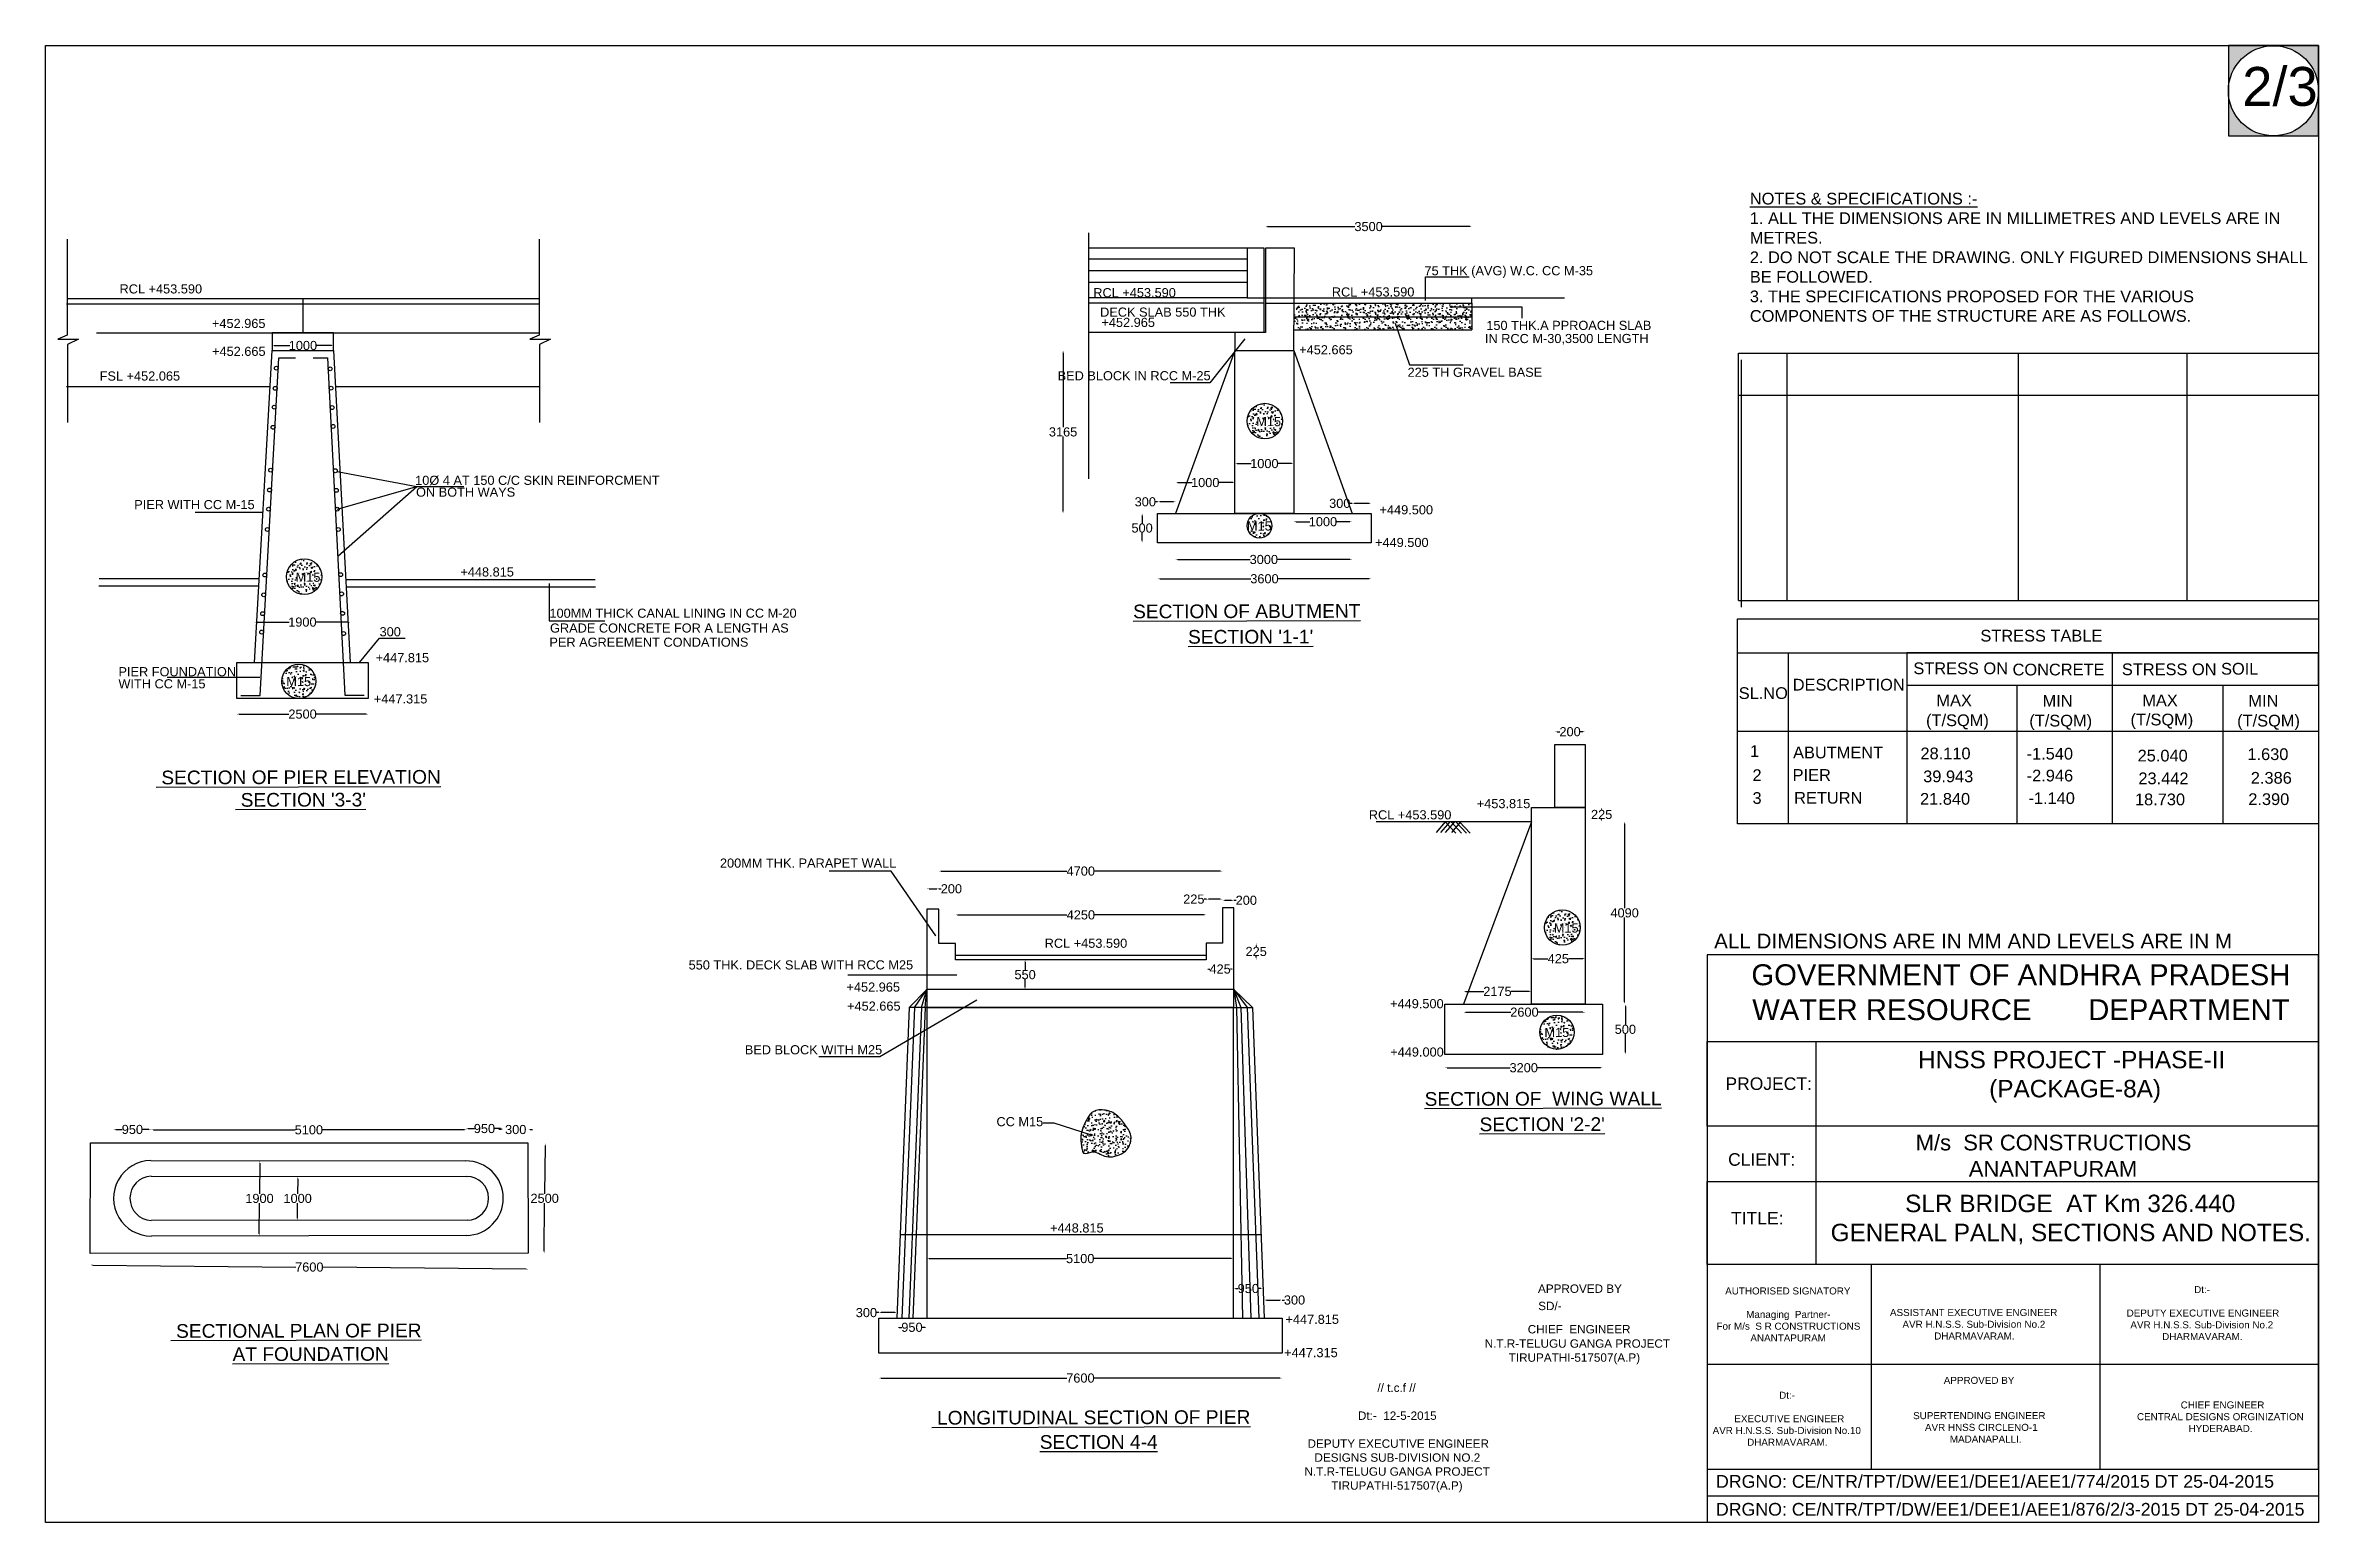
# Model space of a CAD drawing. Header units: inches. Extents: x 327215 to 352124, y -173032 to -156847.
import ezdxf

# ---------------------------------------------------------------- set-up
doc = ezdxf.new("R2010")
doc.units = ezdxf.units.IN
doc.header["$MEASUREMENT"] = 0
for name, color, linetype in [('DIMENSION', 7, 'Continuous'), ('DRAWING', 7, 'Continuous'), ('TEXT', 7, 'Continuous')]:
    doc.layers.add(name, color=color, linetype=linetype)
doc.styles.get("Standard").update_dxf_attribs({"font": 'arial.ttf'})
doc.dimstyles.new('ST100', dxfattribs={"dimtxt": 100, "dimasz": 25, "dimexe": 0, "dimexo": 300, "dimgap": 0.09, "dimtad": 0, "dimtih": 1, "dimtoh": 1, "dimdec": 0, "dimzin": 0, "dimdsep": 46, "dimtxsty": 'Standard', "dimcen": 0, "dimse1": 1, "dimse2": 1, "dimadec": 0, "dimazin": 0, "dimtfac": 1, "dimtdec": 0, "dimtofl": 0, "dimtmove": 0, "dimatfit": 3, "dimfxl": 2000, "dimtolj": 1, "dimtzin": 0, "dimarcsym": 0})
pattern_1 = [(50.141203, (0, 0), (110.631124, -9.404295), [11.565637, -127.222006]), (355.141203, (0, 0), (-21.682432, 115.94133), [9.25251, -101.777605]), (100.592603, (9.22, -0.78), (88.948774, 106.536966), [9.82928, -108.122068]), (46.325403, (-0.08, 30.84), (164.640037, -25.118766), [17.348455, -190.83301]), (96.776803, (13.64, 28.75), (143.762285, 150.572), [14.74392, -162.183076]), (351.325403, (-0.08, 30.84), (143.76217, 150.57211), [13.878764, -152.66641]), (21.141203, (15.36, 23.17), (92.200868, -61.860215), [11.565637, -127.222006]), (326.141203, (15.36, 23.17), (37.24559, 111.916425), [9.25251, -101.777605]), (71.592603, (23.05, 18.01), (129.446497, 50.05611), [9.82928, -108.122068]), (37.641203, (0, 0), (1.7486343, 51.3395247), [0, -100.543937, 0, -103.31969, 0, -102.163126]), (7.641203, (0, 0), (40.417541, 60.921428), [0, -58.907644, 0, -98.23081, 0, -38.937644]), (327.641203, (-34.39, -0.085), (82.328275, -3.2752683), [0, -38.552123, 0, -120.282624, 0, -159.60579]), (317.641203, (-49.81, -0.12), (89.893943, 15.658626), [0, -50.11776, 0, -79.879999, 0, -113.343242])]

msp = doc.modelspace()

# ---------------------------------------------------------------- texts
at = {"layer": 'DRAWING', "color": 7}
for s, p in [('75 THK (AVG) W.C. CC M-35', (342326.4, -159365.6)), (' RCL +453.590', (327987.5, -159564.7)), (' RCL +453.590', (338658.4, -159606.1)), (' RCL +453.590', (341272.4, -159598.1)), (' +452.965', (329000.4, -159943.1)), ('DECK SLAB 550 THK ', (338771.9, -159819.1)), ('+452.965', (338786.3, -159931.7)), ('150 THK.A PPROACH SLAB', (343003.9, -159964.6)), (' +452.665', (329001.5, -160248.7)), ('+452.665', (340953.8, -160231.5)), ('IN RCC M-30,3500 LENGTH', (342989.2, -160108.4)), ('BED BLOCK IN RCC M-25', (338306.3, -160516.2)), ('225 TH GRAVEL BASE', (342141.4, -160478)), ('FSL +452.065', (327808.5, -160519.2)), ('10Ø 4 AT 150 C/C SKIN REINFORCMENT', (331265.9, -161662)), ('PIER WITH CC M-15', (328187.7, -161928.1)), ('ON BOTH WAYS', (331275.7, -161791.5)), ('+449.500', (341833.8, -161985)), ('+449.500', (341784.8, -162343)), ('+448.815', (331761.4, -162666)), ('100MM THICK CANAL LINING IN CC M-20', (332737.6, -163118.2)), ('300', (330876.2, -163321.3)), ('PER AGREEMENT CONDATIONS', (332737.1, -163435.9)), ('GRADE CONCRETE FOR A LENGTH AS ', (332743.7, -163280.4)), ('+447.815', (330832.2, -163605.5)), ('WITH CC M-15', (328014.3, -163891.7)), ('PIER FOUNDATION', (328014.8, -163759)), ('+447.315', (330812.8, -164057)), (' +453.815', (342860.6, -165204.4)), ('RCL +453.590', (341716.7, -165327.4)), ('200MM THK. PARAPET WALL', (334606, -165856)), ('RCL +453.590', (338164.3, -166734.5)), ('550 THK. DECK SLAB WITH RCC M25', (334262.7, -166972)), ('+452.965', (335992.3, -167214.5)), ('+452.665', (335998.8, -167423)), (' +449.500', (341911.1, -167396.9)), ('BED BLOCK WITH M25', (334878.3, -167901.5)), (' +449.000', (341912.5, -167926.2)), (' CC M15', (337597.3, -168689.4)), (' +448.815', (338185.1, -169853.9)), (' +447.815', (340764.5, -170855.2)), (' +447.315', (340750.5, -171220.2))]:
    msp.add_text(s, height=100, rotation=0.01749, dxfattribs=at).set_placement(p)
at = {"layer": 'DRAWING', "attachment_point": 1}
for s, insert, char_height, width in [('2/3', (351287.6, -157082.8), 426.14, 804.792), ('{\\LNOTES & SPECIFICATIONS :- \\P}1. ALL THE DIMENSIONS ARE IN MILLIMETRES AND LEVELS ARE IN METRES. \\P2. DO NOT SCALE THE DRAWING. ONLY FIGURED DIMENSIONS SHALL BE FOLLOWED. \\P3. THE SPECIFICATIONS PROPOSED FOR THE VARIOUS COMPONENTS OF THE STRUCTURE ARE AS FOLLOWS.\\P ', (345891.9, -158461.2), 128.498, 6183.186), ('M15', (340483.3, -160918.6), 100, 268.588), ('M15', (340380.8, -162062.2), 100, 268.588), ('M15', (329956.3, -162623.6), 100, 268.588), ('CONCRETE', (348771, -163621), 128.5, 1038.155), ('M15', (329853.8, -163767.2), 100, 268.588), ('(T/SQM)', (347822.9, -164176.9), 128.5, 704.16), ('(T/SQM)', (348954.6, -164180.9), 128.5, 704.16), ('(T/SQM)', (350063.1, -164168.8), 128.5, 704.16), ('(T/SQM)', (351232, -164180.9), 128.5, 704.16), ('M15', (343743.5, -166467.9), 100, 268.588), ('M15', (343641, -167611.5), 100, 268.588)]:
    msp.add_mtext(s, dxfattribs=dict(at, insert=insert, char_height=char_height, width=width))
at = {"layer": 'TEXT'}
for s, p in [('%%USECTION OF ABUTMENT', (339133.5, -163124)), ("%%USECTION '1-1'", (339735.6, -163402.2)), ('%%U SECTION OF PIER ELEVATION', (328426.5, -164943.3)), ("%%U SECTION '3-3'", (329295.9, -165188.7)), ('%%USECTION OF  WING WALL', (342328.3, -168465.9)), ("%%USECTION '2-2'", (342930.4, -168744.2)), ('%%U SECTIONAL PLAN OF PIER', (328588.2, -171008.3)), ('%%UAT FOUNDATION', (329265.3, -171262.5)), ('%%U LONGITUDINAL SECTION OF PIER', (336926.7, -171958.8))]:
    msp.add_text(s, height=150, rotation=0.1412, dxfattribs=at).set_placement(p)
for s, height, p in [('STRESS TABLE', 128.498, (348418.3, -163378.6)), ('STRESS ON ', 128.5, (347683.9, -163736)), ('STRESS ON ', 128.5, (349968.9, -163747.2)), ('SOIL ', 128.5, (351055.6, -163741.2)), ('SL.NO ', 128.5, (345770, -164007.7)), ('DESCRIPTION ', 128.498, (346362.2, -163915.4)), ('MAX', 128.5, (347936.3, -164087.6)), ('MIN', 128.5, (349099.6, -164092)), ('MAX', 128.5, (350192.5, -164087.6)), ('MIN', 128.5, (351355.9, -164092)), ('1', 128.5, (345893.1, -164642.9)), ('ABUTMENT ', 128.5, (346365.7, -164658.6)), ('28.110', 128.5, (347761.6, -164669)), ('-1.540', 128.5, (348924.5, -164671.9)), ('25.040', 128.5, (350141.4, -164692.7)), ('1.630', 128.5, (351344.5, -164676.9)), ('2', 128.5, (345921.1, -164906.9)), ('PIER', 128.5, (346360.7, -164905.1)), ('39.943', 128.5, (347791.5, -164920.1)), ('-2.946', 128.5, (348925.8, -164911.3)), ('23.442', 128.5, (350149.8, -164941.9)), ('2.386', 128.5, (351381.7, -164936.2)), ('3', 128.5, (345921.1, -165157.2)), ('RETURN', 128.5, (346377.3, -165155)), ('21.840', 128.5, (347757.2, -165166.5)), ('-1.140', 128.5, (348945.1, -165158.8)), ('18.730', 128.5, (350112.2, -165172.5)), ('2.390', 128.5, (351354.1, -165169.9)), ('APPROVED BY ', 91.813, (343570.5, -170514.9)), ('SD/-', 91.81, (343572.8, -170704.4)), ('N.T.R-TELUGU GANGA PROJECT', 91.813, (342985.9, -171116.3)), ('TIRUPATHI-517507(A.P)', 91.813, (343249.6, -171269.9))]:
    msp.add_text(s, height=height, dxfattribs=at).set_placement(p)
at = {"layer": 'TEXT', "attachment_point": 1}
for s, insert, char_height, width in [('ALL DIMENSIONS ARE IN MM AND LEVELS ARE IN M', (345500.6, -166579.3), 161.804, 5774.195), ('PROJECT:', (345624.5, -168154.5), 137.24, 1280.48), ('\\pi702.51;M/s  SR CONSTRUCTIONS \\P\\pi1284.6;ANANTAPURAM', (347006.7, -168782.2), 172.284, 4396.5), ('CLIENT:', (345653.6, -168985.1), 137.24, 1280.48), ('TITLE:', (345685.2, -169628.3), 137.24, 744.19), ('\\pi1167.9;SLR BRIDGE  AT Km 326.440\\P\\pi351.54;GENERAL PALN, SECTIONS AND NOTES.', (346425.9, -169439.5), 191.024, 5929.912), ('\\pi1252.2;AUTHORISED SIGNATORY\\P\\pi1938.1;\\P\\pi1482.1;Managing  Partner-\\P\\pi1157.2;For M/s  S R CONSTRUCTIONS\\P\\pi1528.6;ANANTAPURAM', (344369.6, -170455.4), 77.228, 3876.288), ('\\pi1857.1;Dt:-  \\P\\pi1938.1;\\P\\pi1087.6; DEPUTY EXECUTIVE ENGINEER\\P\\pi1158.5;AVR H.N.S.S. Sub-Division No.2\\P\\pi1506.4;DHARMAVARAM.', (348903.7, -170440.3), 77.228, 3876.288), ('CHIEF  ENGINEER', (343458.2, -170867.7), 91.813, 2578.619), ('\\pi1938.1;\\P\\P\\pi1021.6;ASSISTANT EXECUTIVE ENGINEER\\P\\pi1158.5;AVR H.N.S.S. Sub-Division No.2\\P\\pi1506.4;DHARMAVARAM.', (346406.1, -170434.3), 77.228, 3876.288), ('\\pi3271.6;// t.c.f //\\P\\pi3481.9;\\P\\pi3058.1;Dt:-  12-5-2015\\P\\pi3481.9;\\P\\pi2470.7; DEPUTY EXECUTIVE ENGINEER\\P\\pi2581.5;DESIGNS SUB-DIVISION NO.2\\P\\pi2472.6;N.T.R-TELUGU GANGA PROJECT\\P\\pi2765.8;TIRUPATHI-517507(A.P)', (338539, -171508.7), 91.813, 6963.77), ('\\pi1857.1;Dt:- \\P\\pi1938.1;\\P\\pi1306.4;  EXECUTIVE ENGINEER\\P\\pi1128.3;AVR H.N.S.S. Sub-Division No.10\\P\\pi1506.4;DHARMAVARAM.', (344355.9, -171598.2), 77.228, 3876.288), ('\\pi1551.8;APPROVED BY\\P\\pi1938.1;\\P\\pi1908.2;  \\P\\pi1215.9;SUPERTENDING ENGINEER                \\P\\pi1315.6; AVR HNSS CIRCLENO-1\\P\\pi0;                                                      MADANAPALLI.', (346465.5, -171435.3), 77.228, 3876.288), ('\\pi1938.1;\\P\\pi1450.3;  CHIEF ENGINEER\\P\\pi1031.1;CENTRAL DESIGNS ORGINIZATION\\P\\pi1596.4;HYDERABAD.', (349103, -171575.8), 77.228, 3876.288), ('{\\L SECTION 4-4 }', (338052, -172074.2), 150, 1556.843), ('\\pi920.88;DRGNO: CE/NTR/TPT/DW/EE1/DEE1/AEE1/774/2015 DT 25-04-2015', (344600.3, -172511.6), 139.159, 7934.199), ('\\pi753.39;DRGNO: CE/NTR/TPT/DW/EE1/DEE1/AEE1/876/2/3-2015 DT 25-04-2015', (344766.9, -172817), 139.159, 7934.199)]:
    msp.add_mtext(s, dxfattribs=dict(at, insert=insert, char_height=char_height, width=width))
at = {"layer": 'TEXT', "color": 7, "width": 6537.323, "attachment_point": 5}
for s, insert, char_height in [('GOVERNMENT OF ANDHRA PRADESH\\PWATER RESOURCE       DEPARTMENT', (348862.1, -167222.5), 229.229), ('HNSS PROJECT -PHASE-II\\P (PACKAGE-8A)', (349419.2, -168146.7), 191.024)]:
    msp.add_mtext(s, dxfattribs=dict(at, insert=insert, char_height=char_height))

# ---------------------------------------------------------------- blocks, each defined once
blk = doc.blocks.new('*D42')
at = {"layer": 'Defpoints', "color": 0, "ltscale": 0.4, "transparency": 16777216}
for p in [(329564, -169069), (329624, -169070), (329612, -169894)]:
    blk.add_point(p, dxfattribs=at)
at = {"layer": 'DRAWING', "color": 0, "lineweight": -2, "ltscale": 0.4, "transparency": 16777216}
for p, q in [((329564, -169094), (329561, -169430)), ((329557, -169868), (329560, -169532))]:
    blk.add_line(p, q, dxfattribs=at)
at = {"layer": 'DRAWING', "color": 0, "ltscale": 0.4, "transparency": 16777216}
for points in [[(329560, -169094), (329568, -169094), (329564, -169069)], [(329553, -169868), (329561, -169868), (329556, -169893)]]:
    blk.add_solid(points, dxfattribs=at)
at = {"layer": 'DRAWING', "color": 0, "ltscale": 0.4, "transparency": 16777216, "insert": (329560, -169481), "char_height": 100, "attachment_point": 5}
blk.add_mtext('\\A1;1900', dxfattribs=at)
blk = doc.blocks.new('*D43')
at = {"layer": 'Defpoints', "color": 0, "ltscale": 0.4, "transparency": 16777216}
for p in [(329968, -169240), (329980, -169240), (329971, -169723)]:
    blk.add_point(p, dxfattribs=at)
at = {"layer": 'DRAWING', "color": 0, "lineweight": -2, "ltscale": 0.4, "transparency": 16777216}
for p, q in [((329980, -169265), (329978, -169430)), ((329976, -169698), (329977, -169533))]:
    blk.add_line(p, q, dxfattribs=at)
at = {"layer": 'DRAWING', "color": 0, "ltscale": 0.4, "transparency": 16777216}
for points in [[(329976, -169265), (329984, -169265), (329980, -169240)], [(329972, -169698), (329980, -169698), (329976, -169723)]]:
    blk.add_solid(points, dxfattribs=at)
at = {"layer": 'DRAWING', "color": 0, "ltscale": 0.4, "transparency": 16777216, "insert": (329978, -169481), "char_height": 100, "attachment_point": 5}
blk.add_mtext('\\A1;1000', dxfattribs=at)
blk = doc.blocks.new('*D44')
at = {"layer": 'Defpoints', "color": 0, "ltscale": 0.4, "transparency": 16777216}
for p in [(332645, -168877), (332644, -170082), (332679, -170083)]:
    blk.add_point(p, dxfattribs=at)
at = {"layer": 'DRAWING', "color": 0, "lineweight": -2, "ltscale": 0.4, "transparency": 16777216}
for p, q in [((332690, -168902), (332685, -169429)), ((332679, -170058), (332684, -169531))]:
    blk.add_line(p, q, dxfattribs=at)
at = {"layer": 'DRAWING', "color": 0, "ltscale": 0.4, "transparency": 16777216}
for points in [[(332686, -168902), (332695, -168902), (332691, -168877)], [(332675, -170058), (332683, -170058), (332679, -170083)]]:
    blk.add_solid(points, dxfattribs=at)
at = {"layer": 'DRAWING', "color": 0, "ltscale": 0.4, "transparency": 16777216, "insert": (332685, -169480), "char_height": 100, "attachment_point": 5}
blk.add_mtext('\\A1;2500', dxfattribs=at)
blk = doc.blocks.new('*D45')
at = {"layer": 'Defpoints', "color": 0, "ltscale": 0.4, "transparency": 16777216}
for p in [(327707, -170221), (332506, -170220), (332506, -170256)]:
    blk.add_point(p, dxfattribs=at)
at = {"layer": 'DRAWING', "color": 0, "lineweight": -2, "ltscale": 0.4, "transparency": 16777216}
for p, q in [((327732, -170210), (329958, -170232)), ((332481, -170256), (330255, -170234))]:
    blk.add_line(p, q, dxfattribs=at)
at = {"layer": 'DRAWING', "color": 0, "ltscale": 0.4, "transparency": 16777216}
for points in [[(327732, -170206), (327732, -170214), (327707, -170210)], [(332481, -170252), (332481, -170260), (332506, -170256)]]:
    blk.add_solid(points, dxfattribs=at)
at = {"layer": 'DRAWING', "color": 0, "ltscale": 0.4, "transparency": 16777216, "insert": (330106, -170233), "char_height": 100, "attachment_point": 5}
blk.add_mtext('\\A1;7600', dxfattribs=at)
blk = doc.blocks.new('*D46')
at = {"layer": 'Defpoints', "color": 0, "ltscale": 0.4, "transparency": 16777216}
for p in [(327960, -168725), (328373, -169236), (327960, -169482)]:
    blk.add_point(p, dxfattribs=at)
at = {"layer": 'DRAWING', "color": 0, "lineweight": -2, "ltscale": 0.4, "transparency": 16777216}
for p, q in [((327985, -168725), (328056, -168725)), ((328348, -168725), (328277, -168725))]:
    blk.add_line(p, q, dxfattribs=at)
at = {"layer": 'DRAWING', "color": 0, "ltscale": 0.4, "transparency": 16777216}
for points in [[(327985, -168721), (327985, -168729), (327960, -168725)], [(328348, -168721), (328348, -168729), (328373, -168725)]]:
    blk.add_solid(points, dxfattribs=at)
at = {"layer": 'DRAWING', "color": 0, "ltscale": 0.4, "transparency": 16777216, "insert": (328167, -168725), "char_height": 100, "attachment_point": 5}
blk.add_mtext('\\A1;950', dxfattribs=at)
blk = doc.blocks.new('*D47')
at = {"layer": 'Defpoints', "color": 0, "ltscale": 0.4, "transparency": 16777216}
for p in [(331831, -168729), (328372, -169236), (331831, -169239)]:
    blk.add_point(p, dxfattribs=at)
at = {"layer": 'DRAWING', "color": 0, "lineweight": -2, "ltscale": 0.4, "transparency": 16777216}
for p, q in [((328397, -168729), (329952, -168729)), ((331806, -168729), (330251, -168729))]:
    blk.add_line(p, q, dxfattribs=at)
at = {"layer": 'DRAWING', "color": 0, "ltscale": 0.4, "transparency": 16777216}
for points in [[(328397, -168725), (328397, -168733), (328372, -168729)], [(331806, -168725), (331806, -168733), (331831, -168729)]]:
    blk.add_solid(points, dxfattribs=at)
at = {"layer": 'DRAWING', "color": 0, "ltscale": 0.4, "transparency": 16777216, "insert": (330101, -168729), "char_height": 100, "attachment_point": 5}
blk.add_mtext('\\A1;5100', dxfattribs=at)
blk = doc.blocks.new('*D48')
at = {"layer": 'Defpoints', "color": 0, "ltscale": 0.4, "transparency": 16777216}
for p in [(332227, -168715), (331823, -169069), (332227, -169414)]:
    blk.add_point(p, dxfattribs=at)
at = {"layer": 'DRAWING', "color": 0, "lineweight": -2, "ltscale": 0.4, "transparency": 16777216}
for p, q in [((331848, -168715), (331915, -168715)), ((332202, -168715), (332136, -168715))]:
    blk.add_line(p, q, dxfattribs=at)
at = {"layer": 'DRAWING', "color": 0, "ltscale": 0.4, "transparency": 16777216}
for points in [[(331848, -168711), (331848, -168720), (331823, -168715)], [(332202, -168711), (332202, -168720), (332227, -168715)]]:
    blk.add_solid(points, dxfattribs=at)
at = {"layer": 'DRAWING', "color": 0, "ltscale": 0.4, "transparency": 16777216, "insert": (332025, -168715), "char_height": 100, "attachment_point": 5}
blk.add_mtext('\\A1;950', dxfattribs=at)
blk = doc.blocks.new('*D49')
at = {"layer": 'Defpoints', "color": 0, "ltscale": 0.4, "transparency": 16777216}
for p in [(332503, -168726), (332232, -169474), (332503, -169475)]:
    blk.add_point(p, dxfattribs=at)
at = {"layer": 'DRAWING', "color": 0, "lineweight": -2, "ltscale": 0.4, "transparency": 16777216}
for p, q in [((332207, -168726), (332182, -168726)), ((332528, -168726), (332553, -168726))]:
    blk.add_line(p, q, dxfattribs=at)
at = {"layer": 'DRAWING', "color": 0, "ltscale": 0.4, "transparency": 16777216}
for points in [[(332207, -168722), (332207, -168730), (332232, -168726)], [(332528, -168722), (332528, -168730), (332503, -168726)]]:
    blk.add_solid(points, dxfattribs=at)
at = {"layer": 'DRAWING', "color": 0, "ltscale": 0.4, "transparency": 16777216, "insert": (332368, -168726), "char_height": 100, "attachment_point": 5}
blk.add_mtext('\\A1;300', dxfattribs=at)
blk = doc.blocks.new('*D52')
at = {"layer": 'Defpoints', "color": 0, "ltscale": 0.4, "transparency": 16777216}
for p in [(330375, -160135), (329696, -160247), (330375, -160252)]:
    blk.add_point(p, dxfattribs=at)
at = {"layer": 'TEXT', "color": 0, "lineweight": -2, "ltscale": 0.4, "transparency": 16777216}
for p, q in [((329721, -160135), (329891, -160135)), ((330350, -160135), (330180, -160135))]:
    blk.add_line(p, q, dxfattribs=at)
at = {"layer": 'TEXT', "color": 0, "ltscale": 0.4, "transparency": 16777216}
for points in [[(329721, -160131), (329721, -160139), (329696, -160135)], [(330350, -160131), (330350, -160139), (330375, -160135)]]:
    blk.add_solid(points, dxfattribs=at)
at = {"layer": 'TEXT', "color": 0, "ltscale": 0.4, "transparency": 16777216, "insert": (330036, -160135), "char_height": 100, "attachment_point": 5}
blk.add_mtext('\\A1;1000', dxfattribs=at)
blk = doc.blocks.new('*D53')
at = {"layer": 'Defpoints', "color": 0, "ltscale": 0.4, "transparency": 16777216}
for p in [(330554, -163166), (329506, -163608), (330554, -163608)]:
    blk.add_point(p, dxfattribs=at)
at = {"layer": 'TEXT', "color": 0, "lineweight": -2, "ltscale": 0.4, "transparency": 16777216}
for p, q in [((329530, -163166), (329885, -163166)), ((330528, -163166), (330174, -163166))]:
    blk.add_line(p, q, dxfattribs=at)
at = {"layer": 'TEXT', "color": 0, "ltscale": 0.4, "transparency": 16777216}
for points in [[(329530, -163162), (329530, -163171), (329506, -163166)], [(330528, -163162), (330528, -163171), (330554, -163166)]]:
    blk.add_solid(points, dxfattribs=at)
at = {"layer": 'TEXT', "color": 0, "ltscale": 0.4, "transparency": 16777216, "insert": (330030, -163166), "char_height": 100, "attachment_point": 5}
blk.add_mtext('\\A1;1900', dxfattribs=at)
blk = doc.blocks.new('*D54')
at = {"layer": 'Defpoints', "color": 0, "ltscale": 0.4, "transparency": 16777216}
for p in [(329312, -164002), (330752, -164002), (330752, -164174)]:
    blk.add_point(p, dxfattribs=at)
at = {"layer": 'TEXT', "color": 0, "lineweight": -2, "ltscale": 0.4, "transparency": 16777216}
for p, q in [((329338, -164174), (329882, -164174)), ((330728, -164174), (330183, -164174))]:
    blk.add_line(p, q, dxfattribs=at)
at = {"layer": 'TEXT', "color": 0, "ltscale": 0.4, "transparency": 16777216}
for points in [[(329338, -164169), (329338, -164178), (329312, -164174)], [(330728, -164169), (330728, -164178), (330752, -164174)]]:
    blk.add_solid(points, dxfattribs=at)
at = {"layer": 'TEXT', "color": 0, "ltscale": 0.4, "transparency": 16777216, "insert": (330032, -164174), "char_height": 100, "attachment_point": 5}
blk.add_mtext('\\A1;2500', dxfattribs=at)
blk = doc.blocks.new('*D55')
at = {"layer": 'Defpoints', "color": 0, "ltscale": 0.4, "transparency": 16777216}
for p in [(342846, -158832), (340582, -159069), (342846, -159614)]:
    blk.add_point(p, dxfattribs=at)
at = {"layer": 'DIMENSION', "color": 0, "lineweight": -2, "ltscale": 0.4, "transparency": 16777216}
for p, q in [((340608, -158832), (341565, -158832)), ((342822, -158832), (341864, -158832))]:
    blk.add_line(p, q, dxfattribs=at)
at = {"layer": 'DIMENSION', "color": 0, "ltscale": 0.4, "transparency": 16777216}
for points in [[(340608, -158828), (340608, -158836), (340582, -158832)], [(342822, -158828), (342822, -158836), (342846, -158832)]]:
    blk.add_solid(points, dxfattribs=at)
at = {"layer": 'DIMENSION', "color": 0, "ltscale": 0.4, "transparency": 16777216, "insert": (341714, -158832), "char_height": 100, "attachment_point": 5}
blk.add_mtext('\\A1;3500', dxfattribs=at)
blk = doc.blocks.new('*D56')
at = {"layer": 'Defpoints', "color": 0, "ltscale": 0.4, "transparency": 16777216}
for p in [(340250, -161429), (340894, -161429), (340894, -161429)]:
    blk.add_point(p, dxfattribs=at)
at = {"layer": 'DIMENSION', "color": 0, "lineweight": -2, "ltscale": 0.4, "transparency": 16777216}
for p, q in [((340275, -161429), (340427, -161429)), ((340869, -161429), (340717, -161429))]:
    blk.add_line(p, q, dxfattribs=at)
at = {"layer": 'DIMENSION', "color": 0, "ltscale": 0.4, "transparency": 16777216}
for points in [[(340275, -161425), (340275, -161433), (340250, -161429)], [(340869, -161425), (340869, -161433), (340894, -161429)]]:
    blk.add_solid(points, dxfattribs=at)
at = {"layer": 'DIMENSION', "color": 0, "ltscale": 0.4, "transparency": 16777216, "insert": (340572, -161429), "char_height": 100, "attachment_point": 5}
blk.add_mtext('\\A1;1000', dxfattribs=at)
blk = doc.blocks.new('*D57')
at = {"layer": 'Defpoints', "color": 0, "ltscale": 0.4, "transparency": 16777216}
for p in [(339598, -161637), (339598, -161974), (340250, -161974)]:
    blk.add_point(p, dxfattribs=at)
at = {"layer": 'DIMENSION', "color": 0, "lineweight": -2, "ltscale": 0.4, "transparency": 16777216}
for p, q in [((339624, -161637), (339780, -161637)), ((340225, -161637), (340069, -161637))]:
    blk.add_line(p, q, dxfattribs=at)
at = {"layer": 'DIMENSION', "color": 0, "ltscale": 0.4, "transparency": 16777216}
for points in [[(339624, -161633), (339624, -161641), (339598, -161637)], [(340225, -161633), (340225, -161641), (340250, -161637)]]:
    blk.add_solid(points, dxfattribs=at)
at = {"layer": 'DIMENSION', "color": 0, "ltscale": 0.4, "transparency": 16777216, "insert": (339924, -161637), "char_height": 100, "attachment_point": 5}
blk.add_mtext('\\A1;1000', dxfattribs=at)
blk = doc.blocks.new('*D58')
at = {"layer": 'Defpoints', "color": 0, "ltscale": 0.4, "transparency": 16777216}
for p in [(340894, -161974), (341534, -161974), (341534, -162066)]:
    blk.add_point(p, dxfattribs=at)
at = {"layer": 'DIMENSION', "color": 0, "lineweight": -2, "ltscale": 0.4, "transparency": 16777216}
for p, q in [((340919, -162066), (341069, -162066)), ((341508, -162066), (341358, -162066))]:
    blk.add_line(p, q, dxfattribs=at)
at = {"layer": 'DIMENSION', "color": 0, "ltscale": 0.4, "transparency": 16777216}
for points in [[(340919, -162062), (340919, -162071), (340894, -162066)], [(341508, -162062), (341508, -162071), (341534, -162066)]]:
    blk.add_solid(points, dxfattribs=at)
at = {"layer": 'DIMENSION', "color": 0, "ltscale": 0.4, "transparency": 16777216, "insert": (341214, -162066), "char_height": 100, "attachment_point": 5}
blk.add_mtext('\\A1;1000', dxfattribs=at)
blk = doc.blocks.new('*D59')
at = {"layer": 'Defpoints', "color": 0, "ltscale": 0.4, "transparency": 16777216}
for p in [(341534, -161865), (341534, -161974), (341744, -161974)]:
    blk.add_point(p, dxfattribs=at)
at = {"layer": 'DIMENSION', "color": 0, "lineweight": -2, "ltscale": 0.4, "transparency": 16777216}
for p, q in [((341534, -161865), (341508, -161865)), ((341719, -161865), (341558, -161865))]:
    blk.add_line(p, q, dxfattribs=at)
at = {"layer": 'DIMENSION', "color": 0, "ltscale": 0.4, "transparency": 16777216}
for points in [[(341558, -161861), (341558, -161869), (341534, -161865)], [(341719, -161861), (341719, -161869), (341744, -161865)]]:
    blk.add_solid(points, dxfattribs=at)
at = {"layer": 'DIMENSION', "color": 0, "ltscale": 0.4, "transparency": 16777216, "insert": (341398, -161865), "char_height": 100, "attachment_point": 5}
blk.add_mtext('\\A1;300', dxfattribs=at)
blk = doc.blocks.new('*D60')
at = {"layer": 'Defpoints', "color": 0, "ltscale": 0.4, "transparency": 16777216}
for p in [(339402, -161974), (339232, -162296), (339402, -162296)]:
    blk.add_point(p, dxfattribs=at)
at = {"layer": 'DIMENSION', "color": 0, "lineweight": -2, "ltscale": 0.4, "transparency": 16777216}
for p, q in [((339232, -162000), (339232, -162084)), ((339232, -162272), (339232, -162187))]:
    blk.add_line(p, q, dxfattribs=at)
at = {"layer": 'DIMENSION', "color": 0, "ltscale": 0.4, "transparency": 16777216}
for points in [[(339228, -162000), (339237, -162000), (339232, -161974)], [(339228, -162272), (339237, -162272), (339232, -162296)]]:
    blk.add_solid(points, dxfattribs=at)
at = {"layer": 'DIMENSION', "color": 0, "ltscale": 0.4, "transparency": 16777216, "insert": (339232, -162135), "char_height": 100, "attachment_point": 5}
blk.add_mtext('\\A1;500', dxfattribs=at)
blk = doc.blocks.new('*D61')
at = {"layer": 'Defpoints', "color": 0, "ltscale": 0.4, "transparency": 16777216}
for p in [(339598, -161974), (341534, -161974), (341534, -162480)]:
    blk.add_point(p, dxfattribs=at)
at = {"layer": 'DIMENSION', "color": 0, "lineweight": -2, "ltscale": 0.4, "transparency": 16777216}
for p, q in [((339624, -162480), (340417, -162480)), ((341508, -162480), (340715, -162480))]:
    blk.add_line(p, q, dxfattribs=at)
at = {"layer": 'DIMENSION', "color": 0, "ltscale": 0.4, "transparency": 16777216}
for points in [[(339624, -162475), (339624, -162484), (339598, -162480)], [(341508, -162475), (341508, -162484), (341534, -162480)]]:
    blk.add_solid(points, dxfattribs=at)
at = {"layer": 'DIMENSION', "color": 0, "ltscale": 0.4, "transparency": 16777216, "insert": (340566, -162480), "char_height": 100, "attachment_point": 5}
blk.add_mtext('\\A1;3000', dxfattribs=at)
blk = doc.blocks.new('*D62')
at = {"layer": 'Defpoints', "color": 0, "ltscale": 0.4, "transparency": 16777216}
for p in [(339402, -162296), (341744, -162296), (341744, -162691)]:
    blk.add_point(p, dxfattribs=at)
at = {"layer": 'DIMENSION', "color": 0, "lineweight": -2, "ltscale": 0.4, "transparency": 16777216}
for p, q in [((339428, -162691), (340424, -162691)), ((341719, -162691), (340722, -162691))]:
    blk.add_line(p, q, dxfattribs=at)
at = {"layer": 'DIMENSION', "color": 0, "ltscale": 0.4, "transparency": 16777216}
for points in [[(339428, -162687), (339428, -162695), (339402, -162691)], [(341719, -162687), (341719, -162695), (341744, -162691)]]:
    blk.add_solid(points, dxfattribs=at)
at = {"layer": 'DIMENSION', "color": 0, "ltscale": 0.4, "transparency": 16777216, "insert": (340573, -162691), "char_height": 100, "attachment_point": 5}
blk.add_mtext('\\A1;3600', dxfattribs=at)
blk = doc.blocks.new('*D63')
at = {"layer": 'Defpoints', "color": 0, "ltscale": 0.4, "transparency": 16777216}
for p in [(339402, -161848), (339402, -161968), (339601, -161968)]:
    blk.add_point(p, dxfattribs=at)
at = {"layer": 'DIMENSION', "color": 0, "lineweight": -2, "ltscale": 0.4, "transparency": 16777216}
for p, q in [((339402, -161848), (339378, -161848)), ((339576, -161848), (339428, -161848))]:
    blk.add_line(p, q, dxfattribs=at)
at = {"layer": 'DIMENSION', "color": 0, "ltscale": 0.4, "transparency": 16777216}
for points in [[(339428, -161844), (339428, -161852), (339402, -161848)], [(339576, -161844), (339576, -161852), (339601, -161848)]]:
    blk.add_solid(points, dxfattribs=at)
at = {"layer": 'DIMENSION', "color": 0, "ltscale": 0.4, "transparency": 16777216, "insert": (339267, -161848), "char_height": 100, "attachment_point": 5}
blk.add_mtext('\\A1;300', dxfattribs=at)
blk = doc.blocks.new('*D64')
at = {"layer": 'Defpoints', "color": 0, "ltscale": 0.4, "transparency": 16777216}
for p in [(338366, -160190), (340255, -160190), (339402, -161974)]:
    blk.add_point(p, dxfattribs=at)
at = {"layer": 'DIMENSION', "color": 0, "lineweight": -2, "ltscale": 0.4, "transparency": 16777216}
for p, q in [((338366, -160215), (338366, -161031)), ((338366, -161950), (338366, -161133))]:
    blk.add_line(p, q, dxfattribs=at)
at = {"layer": 'DIMENSION', "color": 0, "ltscale": 0.4, "transparency": 16777216}
for points in [[(338361, -160215), (338370, -160215), (338366, -160190)], [(338361, -161950), (338370, -161950), (338366, -161974)]]:
    blk.add_solid(points, dxfattribs=at)
at = {"layer": 'DIMENSION', "color": 0, "ltscale": 0.4, "transparency": 16777216, "insert": (338366, -161082), "char_height": 100, "attachment_point": 5}
blk.add_mtext('\\A1;3165', dxfattribs=at)
blk = doc.blocks.new('*D65')
at = {"layer": 'Defpoints', "color": 0, "ltscale": 0.4, "transparency": 16777216}
for p in [(344088, -164367), (343756, -164505), (344088, -164505)]:
    blk.add_point(p, dxfattribs=at)
at = {"layer": 'DIMENSION', "color": 0, "lineweight": -2, "ltscale": 0.4, "transparency": 16777216}
for p, q in [((343781, -164367), (343811, -164367)), ((344063, -164367), (344033, -164367))]:
    blk.add_line(p, q, dxfattribs=at)
at = {"layer": 'DIMENSION', "color": 0, "ltscale": 0.4, "transparency": 16777216}
for points in [[(343781, -164363), (343781, -164371), (343756, -164367)], [(344063, -164363), (344063, -164371), (344088, -164367)]]:
    blk.add_solid(points, dxfattribs=at)
at = {"layer": 'DIMENSION', "color": 0, "ltscale": 0.4, "transparency": 16777216, "insert": (343922, -164367), "char_height": 100, "attachment_point": 5}
blk.add_mtext('\\A1;200', dxfattribs=at)
blk = doc.blocks.new('*D66')
at = {"layer": 'Defpoints', "color": 0, "ltscale": 0.4, "transparency": 16777216}
for p in [(343498, -165352), (344088, -165195), (344268, -165352)]:
    blk.add_point(p, dxfattribs=at)
at = {"layer": 'DIMENSION', "color": 0, "lineweight": -2, "ltscale": 0.4, "transparency": 16777216}
for p, q in [((344268, -165220), (344268, -165223)), ((344268, -165327), (344268, -165325))]:
    blk.add_line(p, q, dxfattribs=at)
at = {"layer": 'DIMENSION', "color": 0, "ltscale": 0.4, "transparency": 16777216}
for points in [[(344263, -165220), (344272, -165220), (344268, -165195)], [(344263, -165327), (344272, -165327), (344268, -165352)]]:
    blk.add_solid(points, dxfattribs=at)
at = {"layer": 'DIMENSION', "color": 0, "ltscale": 0.4, "transparency": 16777216, "insert": (344268, -165274), "char_height": 100, "attachment_point": 5}
blk.add_mtext('\\A1;225', dxfattribs=at)
blk = doc.blocks.new('*D67')
at = {"layer": 'Defpoints', "color": 0, "ltscale": 0.4, "transparency": 16777216}
for p in [(343498, -165352), (343498, -167352), (344520, -167352)]:
    blk.add_point(p, dxfattribs=at)
at = {"layer": 'DIMENSION', "color": 0, "lineweight": -2, "ltscale": 0.4, "transparency": 16777216}
for p, q in [((344520, -165377), (344520, -166301)), ((344520, -167327), (344520, -166403))]:
    blk.add_line(p, q, dxfattribs=at)
at = {"layer": 'DIMENSION', "color": 0, "ltscale": 0.4, "transparency": 16777216}
for points in [[(344515, -165377), (344524, -165377), (344520, -165352)], [(344515, -167327), (344524, -167327), (344520, -167352)]]:
    blk.add_solid(points, dxfattribs=at)
at = {"layer": 'DIMENSION', "color": 0, "ltscale": 0.4, "transparency": 16777216, "insert": (344520, -166352), "char_height": 100, "attachment_point": 5}
blk.add_mtext('\\A1;4090', dxfattribs=at)
blk = doc.blocks.new('*D68')
at = {"layer": 'Defpoints', "color": 0, "ltscale": 0.4, "transparency": 16777216}
for p in [(344279, -167352), (344279, -167904), (344528, -167904)]:
    blk.add_point(p, dxfattribs=at)
at = {"layer": 'DIMENSION', "color": 0, "lineweight": -2, "ltscale": 0.4, "transparency": 16777216}
for p, q in [((344528, -167377), (344528, -167577)), ((344528, -167879), (344528, -167679))]:
    blk.add_line(p, q, dxfattribs=at)
at = {"layer": 'DIMENSION', "color": 0, "ltscale": 0.4, "transparency": 16777216}
for points in [[(344524, -167377), (344532, -167377), (344528, -167352)], [(344524, -167879), (344532, -167879), (344528, -167904)]]:
    blk.add_solid(points, dxfattribs=at)
at = {"layer": 'DIMENSION', "color": 0, "ltscale": 0.4, "transparency": 16777216, "insert": (344528, -167628), "char_height": 100, "attachment_point": 5}
blk.add_mtext('\\A1;500', dxfattribs=at)
blk = doc.blocks.new('*D69')
at = {"layer": 'Defpoints', "color": 0, "ltscale": 0.4, "transparency": 16777216}
for p in [(342755, -167352), (344088, -167352), (344088, -167440)]:
    blk.add_point(p, dxfattribs=at)
at = {"layer": 'DIMENSION', "color": 0, "lineweight": -2, "ltscale": 0.4, "transparency": 16777216}
for p, q in [((342780, -167440), (343272, -167440)), ((344063, -167440), (343572, -167440))]:
    blk.add_line(p, q, dxfattribs=at)
at = {"layer": 'DIMENSION', "color": 0, "ltscale": 0.4, "transparency": 16777216}
for points in [[(342780, -167436), (342780, -167445), (342755, -167440)], [(344063, -167436), (344063, -167445), (344088, -167440)]]:
    blk.add_solid(points, dxfattribs=at)
at = {"layer": 'DIMENSION', "color": 0, "ltscale": 0.4, "transparency": 16777216, "insert": (343422, -167440), "char_height": 100, "attachment_point": 5}
blk.add_mtext('\\A1;2600', dxfattribs=at)
blk = doc.blocks.new('*D70')
at = {"layer": 'Defpoints', "color": 0, "ltscale": 0.4, "transparency": 16777216}
for p in [(342550, -167904), (344279, -167904), (344279, -168049)]:
    blk.add_point(p, dxfattribs=at)
at = {"layer": 'DIMENSION', "color": 0, "lineweight": -2, "ltscale": 0.4, "transparency": 16777216}
for p, q in [((342575, -168049), (343265, -168049)), ((344254, -168049), (343564, -168049))]:
    blk.add_line(p, q, dxfattribs=at)
at = {"layer": 'DIMENSION', "color": 0, "ltscale": 0.4, "transparency": 16777216}
for points in [[(342575, -168045), (342575, -168053), (342550, -168049)], [(344254, -168045), (344254, -168053), (344279, -168049)]]:
    blk.add_solid(points, dxfattribs=at)
at = {"layer": 'DIMENSION', "color": 0, "ltscale": 0.4, "transparency": 16777216, "insert": (343414, -168049), "char_height": 100, "attachment_point": 5}
blk.add_mtext('\\A1;3200', dxfattribs=at)
blk = doc.blocks.new('*D71')
at = {"layer": 'Defpoints', "color": 0, "ltscale": 0.4, "transparency": 16777216}
for p in [(342755, -167352), (343498, -167212), (343498, -167352)]:
    blk.add_point(p, dxfattribs=at)
at = {"layer": 'DIMENSION', "color": 0, "lineweight": -2, "ltscale": 0.4, "transparency": 16777216}
for p, q in [((342780, -167212), (342976, -167212)), ((343473, -167212), (343277, -167212))]:
    blk.add_line(p, q, dxfattribs=at)
at = {"layer": 'DIMENSION', "color": 0, "ltscale": 0.4, "transparency": 16777216}
for points in [[(342780, -167208), (342780, -167217), (342755, -167212)], [(343473, -167208), (343473, -167217), (343498, -167212)]]:
    blk.add_solid(points, dxfattribs=at)
at = {"layer": 'DIMENSION', "color": 0, "ltscale": 0.4, "transparency": 16777216, "insert": (343126, -167212), "char_height": 100, "attachment_point": 5}
blk.add_mtext('\\A1;2175', dxfattribs=at)
blk = doc.blocks.new('*D72')
at = {"layer": 'Defpoints', "color": 0, "ltscale": 0.4, "transparency": 16777216}
for p in [(343498, -166854), (344088, -166854), (344088, -166854)]:
    blk.add_point(p, dxfattribs=at)
at = {"layer": 'DIMENSION', "color": 0, "lineweight": -2, "ltscale": 0.4, "transparency": 16777216}
for p, q in [((343523, -166854), (343680, -166854)), ((344063, -166854), (343906, -166854))]:
    blk.add_line(p, q, dxfattribs=at)
at = {"layer": 'DIMENSION', "color": 0, "ltscale": 0.4, "transparency": 16777216}
for points in [[(343523, -166849), (343523, -166858), (343498, -166854)], [(344063, -166849), (344063, -166858), (344088, -166854)]]:
    blk.add_solid(points, dxfattribs=at)
at = {"layer": 'DIMENSION', "color": 0, "ltscale": 0.4, "transparency": 16777216, "insert": (343793, -166854), "char_height": 100, "attachment_point": 5}
blk.add_mtext('\\A1;425', dxfattribs=at)
blk = doc.blocks.new('*D73')
at = {"layer": 'Defpoints', "color": 0, "ltscale": 0.4, "transparency": 16777216}
for p in [(337006, -166088), (336875, -166310), (337006, -166310)]:
    blk.add_point(p, dxfattribs=at)
at = {"layer": 'DIMENSION', "color": 0, "lineweight": -2, "ltscale": 0.4, "transparency": 16777216}
for p, q in [((336900, -166088), (336981, -166088)), ((337006, -166088), (337031, -166088))]:
    blk.add_line(p, q, dxfattribs=at)
at = {"layer": 'DIMENSION', "color": 0, "ltscale": 0.4, "transparency": 16777216}
for points in [[(336900, -166084), (336900, -166092), (336875, -166088)], [(336981, -166084), (336981, -166092), (337006, -166088)]]:
    blk.add_solid(points, dxfattribs=at)
at = {"layer": 'DIMENSION', "color": 0, "ltscale": 0.4, "transparency": 16777216, "insert": (337142, -166088), "char_height": 100, "attachment_point": 5}
blk.add_mtext('\\A1;200', dxfattribs=at)
blk = doc.blocks.new('*D74')
at = {"layer": 'Defpoints', "color": 0, "ltscale": 0.4, "transparency": 16777216}
for p in [(339936, -166374), (337186, -166687), (339936, -166684)]:
    blk.add_point(p, dxfattribs=at)
at = {"layer": 'DIMENSION', "color": 0, "lineweight": -2, "ltscale": 0.4, "transparency": 16777216}
for p, q in [((337211, -166374), (338409, -166374)), ((339911, -166374), (338712, -166374))]:
    blk.add_line(p, q, dxfattribs=at)
at = {"layer": 'DIMENSION', "color": 0, "ltscale": 0.4, "transparency": 16777216}
for points in [[(337211, -166370), (337211, -166378), (337186, -166374)], [(339911, -166370), (339911, -166378), (339936, -166374)]]:
    blk.add_solid(points, dxfattribs=at)
at = {"layer": 'DIMENSION', "color": 0, "ltscale": 0.4, "transparency": 16777216, "insert": (338561, -166374), "char_height": 100, "attachment_point": 5}
blk.add_mtext('\\A1;4250', dxfattribs=at)
blk = doc.blocks.new('*D75')
at = {"layer": 'Defpoints', "color": 0, "ltscale": 0.4, "transparency": 16777216}
for p in [(340113, -165894), (337006, -166310), (340113, -166310)]:
    blk.add_point(p, dxfattribs=at)
at = {"layer": 'DIMENSION', "color": 0, "lineweight": -2, "ltscale": 0.4, "transparency": 16777216}
for p, q in [((337031, -165894), (338408, -165894)), ((340088, -165894), (338711, -165894))]:
    blk.add_line(p, q, dxfattribs=at)
at = {"layer": 'DIMENSION', "color": 0, "ltscale": 0.4, "transparency": 16777216}
for points in [[(337031, -165889), (337031, -165898), (337006, -165894)], [(340088, -165889), (340088, -165898), (340113, -165894)]]:
    blk.add_solid(points, dxfattribs=at)
at = {"layer": 'DIMENSION', "color": 0, "ltscale": 0.4, "transparency": 16777216, "insert": (338560, -165894), "char_height": 100, "attachment_point": 5}
blk.add_mtext('\\A1;4700', dxfattribs=at)
blk = doc.blocks.new('*D76')
at = {"layer": 'Defpoints', "color": 0, "ltscale": 0.4, "transparency": 16777216}
for p in [(339936, -166201), (339936, -166374), (340113, -166365)]:
    blk.add_point(p, dxfattribs=at)
at = {"layer": 'DIMENSION', "color": 0, "lineweight": -2, "ltscale": 0.4, "transparency": 16777216}
for p, q in [((339936, -166201), (339911, -166201)), ((340088, -166201), (339961, -166201))]:
    blk.add_line(p, q, dxfattribs=at)
at = {"layer": 'DIMENSION', "color": 0, "ltscale": 0.4, "transparency": 16777216}
for points in [[(339961, -166197), (339961, -166205), (339936, -166201)], [(340088, -166197), (340088, -166205), (340113, -166201)]]:
    blk.add_solid(points, dxfattribs=at)
at = {"layer": 'DIMENSION', "color": 0, "ltscale": 0.4, "transparency": 16777216, "insert": (339799, -166201), "char_height": 100, "attachment_point": 5}
blk.add_mtext('\\A1;225', dxfattribs=at)
blk = doc.blocks.new('*D77')
at = {"layer": 'Defpoints', "color": 0, "ltscale": 0.4, "transparency": 16777216}
for p in [(340113, -166295), (340238, -166214), (340238, -166295)]:
    blk.add_point(p, dxfattribs=at)
at = {"layer": 'DIMENSION', "color": 0, "lineweight": -2, "ltscale": 0.4, "transparency": 16777216}
for p, q in [((340138, -166214), (340213, -166214)), ((340238, -166214), (340263, -166214))]:
    blk.add_line(p, q, dxfattribs=at)
at = {"layer": 'DIMENSION', "color": 0, "ltscale": 0.4, "transparency": 16777216}
for points in [[(340138, -166209), (340138, -166218), (340113, -166214)], [(340213, -166209), (340213, -166218), (340238, -166214)]]:
    blk.add_solid(points, dxfattribs=at)
at = {"layer": 'DIMENSION', "color": 0, "ltscale": 0.4, "transparency": 16777216, "insert": (340374, -166214), "char_height": 100, "attachment_point": 5}
blk.add_mtext('\\A1;200', dxfattribs=at)
blk = doc.blocks.new('*D78')
at = {"layer": 'Defpoints', "color": 0, "ltscale": 0.4, "transparency": 16777216}
for p in [(339936, -166865), (340238, -166865), (340238, -166967)]:
    blk.add_point(p, dxfattribs=at)
at = {"layer": 'DIMENSION', "color": 0, "lineweight": -2, "ltscale": 0.4, "transparency": 16777216}
for p, q in [((339961, -166967), (339974, -166967)), ((340213, -166967), (340200, -166967))]:
    blk.add_line(p, q, dxfattribs=at)
at = {"layer": 'DIMENSION', "color": 0, "ltscale": 0.4, "transparency": 16777216}
for points in [[(339961, -166963), (339961, -166971), (339936, -166967)], [(340213, -166963), (340213, -166971), (340238, -166967)]]:
    blk.add_solid(points, dxfattribs=at)
at = {"layer": 'DIMENSION', "color": 0, "ltscale": 0.4, "transparency": 16777216, "insert": (340087, -166967), "char_height": 100, "attachment_point": 5}
blk.add_mtext('\\A1;425', dxfattribs=at)
blk = doc.blocks.new('*D79')
at = {"layer": 'Defpoints', "color": 0, "ltscale": 0.4, "transparency": 16777216}
for p in [(339936, -166684), (339936, -166865), (340482, -166865)]:
    blk.add_point(p, dxfattribs=at)
at = {"layer": 'DIMENSION', "color": 0, "lineweight": -2, "ltscale": 0.4, "transparency": 16777216}
for p, q in [((340482, -166709), (340482, -166724)), ((340482, -166840), (340482, -166826))]:
    blk.add_line(p, q, dxfattribs=at)
at = {"layer": 'DIMENSION', "color": 0, "ltscale": 0.4, "transparency": 16777216}
for points in [[(340478, -166709), (340486, -166709), (340482, -166684)], [(340478, -166840), (340486, -166840), (340482, -166865)]]:
    blk.add_solid(points, dxfattribs=at)
at = {"layer": 'DIMENSION', "color": 0, "ltscale": 0.4, "transparency": 16777216, "insert": (340482, -166775), "char_height": 100, "attachment_point": 5}
blk.add_mtext('\\A1;225', dxfattribs=at)
blk = doc.blocks.new('*D80')
at = {"layer": 'Defpoints', "color": 0, "ltscale": 0.4, "transparency": 16777216}
for p in [(337950, -166865), (337950, -167192), (337950, -167192)]:
    blk.add_point(p, dxfattribs=at)
at = {"layer": 'DIMENSION', "color": 0, "lineweight": -2, "ltscale": 0.4, "transparency": 16777216}
for p, q in [((337950, -166890), (337950, -166977)), ((337950, -167167), (337950, -167080))]:
    blk.add_line(p, q, dxfattribs=at)
at = {"layer": 'DIMENSION', "color": 0, "ltscale": 0.4, "transparency": 16777216}
for points in [[(337945, -166890), (337954, -166890), (337950, -166865)], [(337945, -167167), (337954, -167167), (337950, -167192)]]:
    blk.add_solid(points, dxfattribs=at)
at = {"layer": 'DIMENSION', "color": 0, "ltscale": 0.4, "transparency": 16777216, "insert": (337950, -167029), "char_height": 100, "attachment_point": 5}
blk.add_mtext('\\A1;550', dxfattribs=at)
blk = doc.blocks.new('*D81')
at = {"layer": 'Defpoints', "color": 0, "ltscale": 0.4, "transparency": 16777216}
for p in [(336875, -170140), (336875, -170140), (340233, -170140)]:
    blk.add_point(p, dxfattribs=at)
at = {"layer": 'DIMENSION', "color": 0, "lineweight": -2, "ltscale": 0.4, "transparency": 16777216}
for p, q in [((336900, -170140), (338405, -170140)), ((340208, -170140), (338703, -170140))]:
    blk.add_line(p, q, dxfattribs=at)
at = {"layer": 'DIMENSION', "color": 0, "ltscale": 0.4, "transparency": 16777216}
for points in [[(336900, -170135), (336900, -170144), (336875, -170140)], [(340208, -170135), (340208, -170144), (340233, -170140)]]:
    blk.add_solid(points, dxfattribs=at)
at = {"layer": 'DIMENSION', "color": 0, "ltscale": 0.4, "transparency": 16777216, "insert": (338554, -170140), "char_height": 100, "attachment_point": 5}
blk.add_mtext('\\A1;5100', dxfattribs=at)
blk = doc.blocks.new('*D82')
at = {"layer": 'Defpoints', "color": 0, "ltscale": 0.4, "transparency": 16777216}
for p in [(340233, -170475), (340558, -170463), (340558, -170468)]:
    blk.add_point(p, dxfattribs=at)
at = {"layer": 'DIMENSION', "color": 0, "lineweight": -2, "ltscale": 0.4, "transparency": 16777216}
for p, q in [((340258, -170468), (340285, -170468)), ((340533, -170468), (340506, -170468))]:
    blk.add_line(p, q, dxfattribs=at)
at = {"layer": 'DIMENSION', "color": 0, "ltscale": 0.4, "transparency": 16777216}
for points in [[(340258, -170463), (340258, -170472), (340233, -170468)], [(340533, -170463), (340533, -170472), (340558, -170468)]]:
    blk.add_solid(points, dxfattribs=at)
at = {"layer": 'DIMENSION', "color": 0, "ltscale": 0.4, "transparency": 16777216, "insert": (340396, -170468), "char_height": 100, "attachment_point": 5}
blk.add_mtext('\\A1;950', dxfattribs=at)
blk = doc.blocks.new('*D83')
at = {"layer": 'Defpoints', "color": 0, "ltscale": 0.4, "transparency": 16777216}
for p in [(340767, -170594), (340571, -170792), (340767, -170792)]:
    blk.add_point(p, dxfattribs=at)
at = {"layer": 'DIMENSION', "color": 0, "lineweight": -2, "ltscale": 0.4, "transparency": 16777216}
for p, q in [((340596, -170594), (340742, -170594)), ((340767, -170594), (340792, -170594))]:
    blk.add_line(p, q, dxfattribs=at)
at = {"layer": 'DIMENSION', "color": 0, "ltscale": 0.4, "transparency": 16777216}
for points in [[(340596, -170589), (340596, -170598), (340571, -170594)], [(340742, -170589), (340742, -170598), (340767, -170594)]]:
    blk.add_solid(points, dxfattribs=at)
at = {"layer": 'DIMENSION', "color": 0, "ltscale": 0.4, "transparency": 16777216, "insert": (340902, -170594), "char_height": 100, "attachment_point": 5}
blk.add_mtext('\\A1;300', dxfattribs=at)
blk = doc.blocks.new('*D84')
at = {"layer": 'Defpoints', "color": 0, "ltscale": 0.4, "transparency": 16777216}
for p in [(336346, -170732), (336346, -170792), (336546, -170792)]:
    blk.add_point(p, dxfattribs=at)
at = {"layer": 'DIMENSION', "color": 0, "lineweight": -2, "ltscale": 0.4, "transparency": 16777216}
for p, q in [((336346, -170732), (336321, -170732)), ((336521, -170732), (336371, -170732))]:
    blk.add_line(p, q, dxfattribs=at)
at = {"layer": 'DIMENSION', "color": 0, "ltscale": 0.4, "transparency": 16777216}
for points in [[(336371, -170728), (336371, -170737), (336346, -170732)], [(336521, -170728), (336521, -170737), (336546, -170732)]]:
    blk.add_solid(points, dxfattribs=at)
at = {"layer": 'DIMENSION', "color": 0, "ltscale": 0.4, "transparency": 16777216, "insert": (336211, -170732), "char_height": 100, "attachment_point": 5}
blk.add_mtext('\\A1;300', dxfattribs=at)
blk = doc.blocks.new('*D85')
at = {"layer": 'Defpoints', "color": 0, "ltscale": 0.4, "transparency": 16777216}
for p in [(336546, -170792), (336875, -170792), (336875, -170893)]:
    blk.add_point(p, dxfattribs=at)
at = {"layer": 'DIMENSION', "color": 0, "lineweight": -2, "ltscale": 0.4, "transparency": 16777216}
for p, q in [((336571, -170893), (336600, -170893)), ((336850, -170893), (336821, -170893))]:
    blk.add_line(p, q, dxfattribs=at)
at = {"layer": 'DIMENSION', "color": 0, "ltscale": 0.4, "transparency": 16777216}
for points in [[(336571, -170889), (336571, -170897), (336546, -170893)], [(336850, -170889), (336850, -170897), (336875, -170893)]]:
    blk.add_solid(points, dxfattribs=at)
at = {"layer": 'DIMENSION', "color": 0, "ltscale": 0.4, "transparency": 16777216, "insert": (336710, -170893), "char_height": 100, "attachment_point": 5}
blk.add_mtext('\\A1;950', dxfattribs=at)
blk = doc.blocks.new('*D86')
at = {"layer": 'Defpoints', "color": 0, "ltscale": 0.4, "transparency": 16777216}
for p in [(336346, -171175), (340767, -171175), (340767, -171449)]:
    blk.add_point(p, dxfattribs=at)
at = {"layer": 'DIMENSION', "color": 0, "lineweight": -2, "ltscale": 0.4, "transparency": 16777216}
for p, q in [((336371, -171449), (338408, -171449)), ((340742, -171449), (338705, -171449))]:
    blk.add_line(p, q, dxfattribs=at)
at = {"layer": 'DIMENSION', "color": 0, "ltscale": 0.4, "transparency": 16777216}
for points in [[(336371, -171445), (336371, -171453), (336346, -171449)], [(340742, -171445), (340742, -171453), (340767, -171449)]]:
    blk.add_solid(points, dxfattribs=at)
at = {"layer": 'DIMENSION', "color": 0, "ltscale": 0.4, "transparency": 16777216, "insert": (338556, -171449), "char_height": 100, "attachment_point": 5}
blk.add_mtext('\\A1;7600', dxfattribs=at)

# ---------------------------------------------------------------- dimensions: what is measured, and where the dimension line sits
at = {"layer": 'DIMENSION', "ltscale": 0.4}
for base, p1, p2, text, picture, middle in [((342846.5, -158832), (340582.5, -159069), (342846.5, -159614), '3500', '*D55', (341714.5, -158832)), ((340894, -161429), (340250, -161429), (340894, -161429), '1000', '*D56', (340572, -161429)), ((339598.5, -161637), (340250, -161974.5), (339598.5, -161974.5), '1000', '*D57', (339924.2, -161637)), ((339402.5, -161848), (339601, -161967.6), (339402.5, -161967.6), '300', '*D63', (339267.1, -161848)), ((341533.5, -161864.7), (341744, -161974.5), (341533.5, -161974.5), '300', '*D59', (341398.1, -161864.7)), ((341533.5, -162479.5), (339598.5, -161974.5), (341533.5, -161974.5), '3000', '*D61', (340566, -162479.5)), ((341533.5, -162066.5), (340894, -161974.5), (341533.5, -161974.5), '1000', '*D58', (341213.8, -162066.5)), ((341744, -162691), (339402.5, -162296.5), (341744, -162296.5), '3600', '*D62', (340573.2, -162691)), ((344088.5, -164367), (343755.9, -164505.2), (344088.5, -164505.2), '200', '*D65', (343922.2, -164367)), ((340113.2, -165893.5), (337006, -166309.7), (340113.2, -166309.7), '4700', '*D75', (338559.6, -165893.5)), ((337006, -166088), (336874.7, -166309.7), (337006, -166309.7), '200', '*D73', (337142.2, -166088)), ((339935.6, -166201), (340113.2, -166365), (339935.6, -166374), '225', '*D76', (339798.8, -166201)), ((339935.6, -166374), (337185.6, -166687.4), (339935.6, -166684.4), '4250', '*D74', (338560.6, -166374)), ((340237.6, -166213.5), (340113.2, -166295.4), (340237.6, -166295.4), '200', '*D77', (340373.9, -166213.5)), ((340237.6, -166967), (339935.6, -166865.2), (340237.6, -166865.2), '425', '*D78', (340086.6, -166967)), ((344088.5, -166853.5), (343497.8, -166853.5), (344088.5, -166853.5), '425', '*D72', (343793.1, -166853.5)), ((343497.8, -167212.5), (342754.8, -167352.3), (343497.8, -167352.3), '2175', '*D71', (343126.3, -167212.5)), ((344088.5, -167440.5), (342754.8, -167352.3), (344088.5, -167352.3), '2600', '*D69', (343421.7, -167440.5)), ((344279, -168049), (342550, -167904), (344279, -167904), '3200', '*D70', (343414.5, -168049)), ((336874.7, -170139.5), (340233.3, -170139.5), (336874.7, -170139.5), '5100', '*D81', (338554, -170139.5)), ((340558.2, -170467.5), (340233.3, -170475), (340558.2, -170462.8), '950', '*D82', (340395.7, -170467.5)), ((340766.9, -170593.5), (340570.5, -170791.6), (340766.9, -170791.6), '300', '*D83', (340902.2, -170593.5)), ((336346, -170732.5), (336545.6, -170791.6), (336346, -170791.6), '300', '*D84', (336210.6, -170732.5)), ((336874.7, -170893), (336545.6, -170791.6), (336874.7, -170791.6), '950', '*D85', (336710.1, -170893)), ((340766.9, -171449), (336346, -171174.5), (340766.9, -171174.5), '7600', '*D86', (338556.4, -171449))]:
    dim = msp.add_linear_dim(base=base, p1=p1, p2=p2, text=text, dimstyle='ST100', dxfattribs=at)
    dim.commit()
    dim.dimension.update_dxf_attribs({"geometry": picture, "text_midpoint": middle})
for base, p1, p2, text, picture, middle in [((338365.5, -160190), (339402.5, -161974.5), (340255.5, -160190), '3165', '*D64', (338365.5, -161082.2)), ((339232.5, -162296.5), (339402.5, -161974.5), (339402.5, -162296.5), '500', '*D60', (339232.5, -162135.5)), ((344267.5, -165352.2), (344088.5, -165195.3), (343497.8, -165352.2), '225', '*D66', (344267.5, -165273.8)), ((344519.5, -167352.3), (343497.8, -165352.2), (343497.8, -167352.3), '4090', '*D67', (344519.5, -166352.3)), ((337949.5, -167191.8), (337949.5, -166865.2), (337949.5, -167191.8), '550', '*D80', (337949.5, -167028.5)), ((340482, -166865.2), (339935.6, -166684.4), (339935.6, -166865.2), '225', '*D79', (340482, -166774.8)), ((344528, -167904), (344279, -167352.3), (344279, -167904), '500', '*D68', (344528, -167628.1))]:
    dim = msp.add_linear_dim(base=base, p1=p1, p2=p2, angle=90, text=text, dimstyle='ST100', dxfattribs=at)
    dim.commit()
    dim.dimension.update_dxf_attribs({"geometry": picture, "text_midpoint": middle})
at = {"layer": 'DRAWING', "ltscale": 0.4}
for base, p1, p2, text, picture, middle in [((327960.2, -168724.7), (328373.3, -169236.1), (327960.2, -169482.4), '950', '*D46', (328166.7, -168724.7)), ((331831.5, -168729.3), (328371.5, -169236.2), (331831.5, -169239.5), '5100', '*D47', (330101.5, -168729.3)), ((332227.1, -168715.4), (331823.5, -169068.9), (332227.1, -169413.9), '950', '*D48', (332025.3, -168715.4)), ((332502.9, -168726.3), (332232.1, -169474.3), (332502.9, -169475.3), '300', '*D49', (332367.5, -168726.3))]:
    dim = msp.add_linear_dim(base=base, p1=p1, p2=p2, text=text, dimstyle='ST100', dxfattribs=at)
    dim.commit()
    dim.dimension.update_dxf_attribs({"geometry": picture, "text_midpoint": middle})
for base, p1, p2, angle, text, picture, middle in [((332678.9, -170082.6), (332645.3, -168876.6), (332643.8, -170082.3), 89.44194, '2500', '*D44', (332684.7, -169479.8)), ((329564.5, -169069.2), (329612.2, -169893.7), (329623.8, -169069.7), 89.44194, '1900', '*D42', (329560.5, -169481.2)), ((329980.3, -169239.9), (329971, -169722.9), (329967.6, -169239.7), 89.44194, '1000', '*D43', (329977.9, -169481.4)), ((332506, -170256.3), (327706.6, -170220.6), (332506.3, -170219.7), 359.44194, '7600', '*D45', (330106.3, -170233))]:
    dim = msp.add_linear_dim(base=base, p1=p1, p2=p2, angle=angle, text=text, dimstyle='ST100', dxfattribs=at)
    dim.commit()
    dim.dimension.update_dxf_attribs({"geometry": picture, "text_midpoint": middle})
at = {"layer": 'TEXT', "ltscale": 0.4}
for base, p1, p2, text, picture, middle in [((330375.4, -160135), (329696.2, -160247.3), (330375.4, -160252.4), '1000', '*D52', (330035.8, -160135)), ((330553.5, -163166.5), (329505.5, -163607.5), (330553.5, -163607.5), '1900', '*D53', (330029.5, -163166.5)), ((330752.5, -164173.5), (329312.5, -164001.5), (330752.5, -164001.5), '2500', '*D54', (330032.5, -164173.5))]:
    dim = msp.add_linear_dim(base=base, p1=p1, p2=p2, text=text, dimstyle='ST100', dxfattribs=at)
    dim.commit()
    dim.dimension.update_dxf_attribs({"geometry": picture, "text_midpoint": middle})

# ---------------------------------------------------------------- hatches: boundary and pattern name
at = {"layer": 'Defpoints', "ltscale": 0.4}
h = msp.add_hatch(dxfattribs=at)
h.set_pattern_fill('AR-SAND', color=256, scale=0.852272, style=0)
h.set_pattern_definition([(37.5, (52018.5999, -23170.737), (-0.053687469, 1.642177762), [0, -1.2954532937, 0, -1.4488622364, 0, -1.3849418436]), (7.5, (52018.6, -23170.737), (1.508330962, 2.4052358), [0, -0.698862961, 0, -1.167612508, 0, -0.4474427495]), (327.5, (52017.5516, -23170.737), (2.654095613, 0.0048230523), [0, -0.426135952, 0, -1.534089427, 0, -2.002838974]), (317.5, (52017.5516, -23170.737), (2.562037244, 0.748018225), [0, -0.213067976, 0, -1.0056808464, 0, -1.15056707])])
h.paths.add_polyline_path([(351138.3, -156847.2), (351138.3, -157295.5, -0.9520527), (352123.9, -157343.9), (352123.9, -156847.2)])
h.paths.add_polyline_path([(351607.1, -157837.4, -0.3725087), (351138.3, -157392.3), (351138.3, -157837.4)])
h.paths.add_polyline_path([(351652.8, -157837.4), (352123.9, -157837.4), (352123.9, -157343.9, -0.4007378)])
at = {"layer": 'DRAWING', "ltscale": 0.4}
h = msp.add_hatch(dxfattribs=at)
h.set_pattern_fill('AR-SAND', color=256, scale=40, style=0)
h.set_pattern_definition([(37.5, (0, 0), (-2.519734, 77.072951), [0, -60.8, 0, -68, 0, -65]), (7.5, (0, 0), (70.791068, 112.885843), [0, -32.8, 0, -54.8, 0, -21]), (327.5, (-49.2, 0), (124.565674, 0.226362), [0, -20, 0, -72, 0, -94]), (317.5, (-49.2, 0), (120.245064, 35.107023), [0, -10, 0, -47.2, 0, -54])])
h.paths.add_polyline_path([(342846.5, -159819), (340896.3, -159819), (340895.4, -159964), (342846.5, -159964)])
h = msp.add_hatch(dxfattribs=at)
h.set_pattern_fill('AR-CONC', color=256, scale=15.420849, angle=0.1412, style=0)
h.set_pattern_definition(pattern_1)
h.paths.add_polyline_path([(342846.5, -159670), (340897.2, -159670), (340896.3, -159819), (342846.5, -159819)])
h = msp.add_hatch(dxfattribs=at)
h.set_pattern_fill('AR-CONC', color=256, scale=15.420849, angle=0.1412, style=0)
h.set_pattern_definition([(50.141203, (-3260.21, 5549.33), (110.631124, -9.404295), [11.565637, -127.222006]), (355.141203, (-3260.21, 5549.33), (-21.682432, 115.94133), [9.25251, -101.777605]), (100.592603, (-3250.99, 5548.54), (88.948774, 106.536966), [9.82928, -108.122068]), (46.325403, (-3260.29, 5580.17), (164.640037, -25.118766), [17.348455, -190.83301]), (96.776803, (-3246.57, 5578.07), (143.762285, 150.572), [14.74392, -162.183076]), (351.325403, (-3260.29, 5580.17), (143.76217, 150.57211), [13.878764, -152.66641]), (21.141203, (-3244.85, 5572.495), (92.200868, -61.860215), [11.565637, -127.222006]), (326.141203, (-3244.85, 5572.5), (37.24559, 111.916425), [9.25251, -101.777605]), (71.592603, (-3237.16, 5567.34), (129.446497, 50.05611), [9.82928, -108.122068]), (37.641203, (-3260.212, 5549.326), (1.7486343, 51.3395247), [0, -100.543937, 0, -103.31969, 0, -102.163126]), (7.641203, (-3260.21, 5549.326), (40.417541, 60.921428), [0, -58.907644, 0, -98.23081, 0, -38.937644]), (327.641203, (-3294.6, 5549.24), (82.328275, -3.2752683), [0, -38.552123, 0, -120.282624, 0, -159.60579]), (317.641203, (-3310.02, 5549.2), (89.893943, 15.658626), [0, -50.11776, 0, -79.879999, 0, -113.343242])])
h.paths.add_polyline_path([(340382.7, -160962.8, 1), (340771.7, -160962.8, 1)])
h.paths.add_polyline_path([(340382.7, -162109.5, 1), (340653.3, -162109.5, 1)])
h.paths.add_polyline_path([(340458.3, -160893.6), (340764.1, -160893.6), (340764.1, -161045.7), (340458.3, -161045.7)], flags=24)
h.paths.add_polyline_path([(340355.8, -162037.2), (340661.6, -162037.2), (340661.6, -162189.3), (340355.8, -162189.3)], flags=9)
h = msp.add_hatch(dxfattribs=at)
h.set_pattern_fill('AR-CONC', color=256, scale=15.420849, angle=0.1412, style=0)
h.set_pattern_definition([(50.141203, (-13787.21, 3844.33), (110.631124, -9.404295), [11.565637, -127.222006]), (355.141203, (-13787.21, 3844.33), (-21.682432, 115.94133), [9.25251, -101.777605]), (100.592603, (-13777.99, 3843.54), (88.948774, 106.536966), [9.82928, -108.122068]), (46.325403, (-13787.29, 3875.17), (164.640037, -25.118766), [17.348455, -190.83301]), (96.776803, (-13773.57, 3873.07), (143.762285, 150.572), [14.74392, -162.183076]), (351.325403, (-13787.29, 3875.17), (143.76217, 150.57211), [13.878764, -152.66641]), (21.141203, (-13771.85, 3867.495), (92.200868, -61.860215), [11.565637, -127.222006]), (326.141203, (-13771.85, 3867.5), (37.24559, 111.916425), [9.25251, -101.777605]), (71.592603, (-13764.16, 3862.34), (129.446497, 50.05611), [9.82928, -108.122068]), (37.641203, (-13787.212, 3844.326), (1.7486343, 51.3395247), [0, -100.543937, 0, -103.31969, 0, -102.163126]), (7.641203, (-13787.21, 3844.326), (40.417541, 60.921428), [0, -58.907644, 0, -98.23081, 0, -38.937644]), (327.641203, (-13821.6, 3844.24), (82.328275, -3.2752683), [0, -38.552123, 0, -120.282624, 0, -159.60579]), (317.641203, (-13837.02, 3844.2), (89.893943, 15.658626), [0, -50.11776, 0, -79.879999, 0, -113.343242])])
h.paths.add_polyline_path([(329855.7, -162667.8, 1), (330244.7, -162667.8, 1)])
h.paths.add_polyline_path([(329804, -163814.5, 1), (330178.1, -163814.5, 1)])
h.paths.add_polyline_path([(329931.3, -162598.6), (330237.1, -162598.6), (330237.1, -162750.7), (329931.3, -162750.7)], flags=24)
h.paths.add_polyline_path([(329828.8, -163742.2), (330134.6, -163742.2), (330134.6, -163894.3), (329828.8, -163894.3)], flags=24)
h = msp.add_hatch(dxfattribs=at)
h.set_pattern_fill('AR-CONC', color=256, scale=15.420849, angle=0.1412, style=0)
h.set_pattern_definition(pattern_1)
h.paths.add_polyline_path([(343642.9, -166512.1, 1), (344031.9, -166512.1, 1)])
h.paths.add_polyline_path([(343591.2, -167658.8, 1), (343965.3, -167658.8, 1)])
h.paths.add_polyline_path([(343718.5, -166442.9), (344024.3, -166442.9), (344024.3, -166595), (343718.5, -166595)], flags=24)
h.paths.add_polyline_path([(343616, -167586.5), (343921.8, -167586.5), (343921.8, -167738.6), (343616, -167738.6)], flags=24)
h = msp.add_hatch(dxfattribs=at)
h.set_pattern_fill('AR-CONC', color=256, scale=15.420849, angle=0.1412, style=0)
h.set_pattern_definition([(50.141203, (-2002958.26, 1053210.4), (110.631124, -9.404295), [11.565637, -127.2220063]), (355.141203, (-2002958.26, 1053210.4), (-21.682432, 115.9413316), [9.2525095, -101.777605]), (100.592603, (-2002949.04, 1053209.62), (88.948774, 106.5369663), [9.8292786, -108.122068]), (46.325403, (-2002958.34, 1053241.24), (164.640037, -25.118766), [17.348455, -190.833009]), (96.776803, (-2002944.62, 1053239.15), (143.762285, 150.572001), [14.743918, -162.183076]), (351.325403, (-2002958.34, 1053241.24), (143.762168, 150.572114), [13.878764, -152.666408]), (21.141203, (-2002942.9, 1053233.57), (92.2008684, -61.860215), [11.565637, -127.2220063]), (326.141203, (-2002942.9, 1053233.57), (37.2455905, 111.916425), [9.2525095, -101.777605]), (71.592603, (-2002935.21, 1053228.41), (129.446497, 50.056109), [9.8292786, -108.122068]), (37.641203, (-2002958.26, 1053210.4), (1.74863426, 51.3395247), [0, -100.543937, 0, -103.31969, 0, -102.1631262]), (7.641203, (-2002958.26, 1053210.4), (40.4175413, 60.9214278), [0, -58.9076441, 0, -98.2308097, 0, -38.9376443]), (327.641203, (-2002992.65, 1053210.314), (82.3282749, -3.2752683), [0, -38.5521231, 0, -120.2826241, 0, -159.6057897]), (317.641203, (-2003008.07, 1053210.276), (89.893943, 15.6586256), [0, -50.11776, 0, -79.879999, 0, -113.343242])])
edge = h.paths.add_edge_path()
edge.add_spline(control_points=[(338907.6, -169023), (338877.8, -169023.7), (338799.1, -169025.6), (338711, -168940.1), (338587.6, -169011.6), (338567.2, -168908.7), (338555.4, -168828.3), (338572.8, -168717.9), (338620, -168626.7), (338676, -168516.5), (338816, -168501.4), (338950.4, -168549.4), (339040, -168662.3), (339126.8, -168780.9), (339098.7, -168919), (339011.1, -169000.8), (338940.6, -169015.8), (338906.9, -169023.1)], knot_values=[0, 0, 0, 0, 11.346759, 29.9353967, 42.1491997, 49.0017162, 63.2652715, 76.6606591, 90.5446923, 103.9898044, 121.6075457, 138.8080048, 158.082761, 176.8054394, 193.253562, 207.6708332, 220.9200686, 220.9200686, 220.9200686, 220.9200686], degree=3, periodic=0)

# ---------------------------------------------------------------- linework, layer by layer
at = {"layer": 'Defpoints', "ltscale": 0.4}
msp.add_lwpolyline([(352123.9, -156847.2), (351138.3, -156847.2), (351138.3, -157837.4), (352123.9, -157837.4)], close=True, dxfattribs=at)
at = {"layer": 'DIMENSION'}
for points in [[(345424.6, -172446.7), (345424.6, -173031.7)], [(345424.6, -172739.2), (352123.9, -172739.2)]]:
    msp.add_lwpolyline(points, dxfattribs=at)
at = {"layer": 'DRAWING', "ltscale": 0.4}
for points in [[(327214.6, -156847.2), (352123.9, -156847.2), (352123.9, -173031.7), (327214.6, -173031.7)], [(329699.5, -160188.5), (330371.5, -160188.5), (330371.5, -159997), (329699.5, -159997)], [(340894, -161974.5), (340250, -161974.5), (340250, -160190), (340894, -160190)], [(339402.5, -161974.5), (341744, -161974.5), (341744, -162296.5), (339402.5, -162296.5)], [(345757.4, -163130.9), (352123.9, -163130.9), (352123.9, -165375.3), (345757.4, -165375.3)], [(329312.5, -163607.5), (330752.5, -163607.5), (330752.5, -164001.5), (329312.5, -164001.5)], [(345757.4, -163503.3), (352123.9, -163503.3), (352123.9, -164365.8), (345757.4, -164365.8)], [(346316.5, -163503.3), (347611.4, -163503.3), (347611.4, -165375.3), (346316.5, -165375.3)], [(347611.4, -163856.1), (352123.9, -163856.1), (352123.9, -163503.3), (347611.4, -163503.3)], [(349867.7, -163503.3), (352123.9, -163503.3), (352123.9, -165375.3), (349867.7, -165375.3)], [(344088.5, -165195.3), (343755.9, -165195.3), (343755.9, -164505.2), (344088.5, -164505.2)], [(344088.5, -167352.3), (343497.8, -167352.3), (343497.8, -165195.3), (344088.5, -165195.3)], [(336874.7, -167387.4), (340237.6, -167387.4), (340237.6, -167191.8), (336874.7, -167191.8)], [(336874.7, -170791.6), (340233.3, -170791.6), (340233.3, -167387.4), (336874.7, -167387.4)], [(342550, -167352.3), (344279, -167352.3), (344279, -167904), (342550, -167904)], [(336346, -170791.6), (340766.9, -170791.6), (340766.9, -171174.5), (336346, -171174.5)]]:
    msp.add_lwpolyline(points, close=True, dxfattribs=at)
for points in [[(338643, -158900.5), (338643, -161597)], [(327453, -158968.5), (327453, -160022.5), (327350, -160064.5), (327576, -160064.5), (327454.5, -160125.5), (327454.5, -160977.5)], [(332626.5, -158968.5), (332626.5, -160022.5), (332523.5, -160064.5), (332749.5, -160064.5), (332628, -160125.5), (332628, -160977.5)], [(340383, -159069), (338643, -159069)], [(340894, -160190), (340901, -159069), (340582.5, -159069), (340582.5, -159994), (340250, -159994), (340250, -160190)], [(340570, -159994), (340570, -159069), (340383, -159069), (340383, -159614), (343862.5, -159614)], [(340383, -159190.5), (338643, -159190.5)], [(340383, -159318), (338643, -159318)], [(327449.5, -159619.5), (332623, -159619.5)], [(340383, -159445.5), (338643, -159445.5)], [(340383, -159614), (338643.5, -159614)], [(340582.5, -159670), (342846.5, -159670), (342846.5, -159614)], [(327444.5, -159677), (332623, -159677)], [(340570, -159670), (338640.5, -159670)], [(340896.3, -159819), (342846.5, -159819)], [(342846.5, -159670), (342846.5, -159964)], [(327773.5, -159997), (332623, -159997)], [(340250, -159994), (338642.5, -159994)], [(340896.3, -159964), (342846.5, -159964)], [(329355.5, -163969.5), (329566, -163969.5), (329772.5, -160271), (329955, -160271)], [(329505.5, -163607.5), (329699.5, -160188.5), (330372, -160188.5), (330553.5, -163607.5)], [(330149.5, -160271), (330306.5, -160271), (330495.5, -163966.5), (330708, -163966.5)], [(340250, -160190), (339598.5, -161974.5)], [(340894, -160190), (341533.5, -161974.5)], [(345765.9, -162928.7), (345765.9, -160219.9), (352123.9, -160219.9), (352123.9, -162928.7)], [(345795.9, -160292.9), (345795.9, -163001.7)], [(346298.8, -160219.9), (346298.8, -162928.7)], [(348834, -160219.9), (348834, -162928.7)], [(350681.7, -160219.9), (350681.7, -162928.7)], [(327445, -160585.5), (329677, -160585.5)], [(330393.1, -160585.5), (332631, -160585.5)], [(345765.9, -160677.7), (352123.9, -160677.7)], [(329553, -162770.4), (327798.1, -162770.4)], [(329557.4, -162693), (327802.5, -162693)], [(330505.2, -162697.2), (333238, -162697.2)], [(330509.4, -162777.7), (333242.3, -162777.7)], [(345765.9, -162928.7), (352123.9, -162928.7)], [(348818, -163856.1), (348818, -165375.3)], [(351074.3, -163856.1), (351074.3, -165375.3)], [(343497.8, -165352.2), (341798.6, -165352.2)], [(342552.7, -165352.2), (342452.9, -165470.5)], [(342603, -165352.2), (342503.3, -165470.5)], [(342552.7, -165352.2), (342668.5, -165477.5)], [(342654.6, -165352.2), (342554.9, -165470.5)], [(342617.2, -165352.2), (342732.9, -165477.5)], [(342721.6, -165352.2), (342621.9, -165470.5)], [(342670.4, -165352.2), (342786.1, -165477.5)], [(342711.4, -165352.2), (342827.2, -165477.5)], [(343497.8, -165352.2), (342754.8, -167352.3)], [(340237.6, -167191.8), (340237.6, -166295.4), (340113.2, -166295.4), (340113.2, -166684.4), (339935.6, -166684.4), (339935.6, -166865.2), (337185.6, -166865.2), (337185.6, -166687.4), (337006, -166687.4), (337006, -166309.7), (336874.7, -166309.7), (336874.7, -167191.8)], [(337185.6, -166814.7), (339935.6, -166814.7)], [(336874.7, -167387.4), (336678.9, -167387.4), (336545.6, -170791.6)], [(336737.7, -167387.4), (336599.7, -170791.6)], [(336812.9, -167387.4), (336674.9, -170791.6)], [(336678.9, -167387.4), (336874.7, -167191.8)], [(336856.4, -167387.4), (336718.4, -170791.6)], [(336737.7, -167387.4), (336874.7, -167191.8)], [(336812.9, -167387.4), (336874.7, -167191.8)], [(336856.4, -167387.4), (336874.7, -167191.8)], [(340237.6, -167387.4), (340443.3, -167387.4), (340237.6, -167191.8)], [(340237.6, -167191.8), (340383.1, -167387.4)], [(340237.6, -167191.8), (340313.3, -167387.4)], [(340237.6, -167191.8), (340266.9, -167387.4)], [(340266.9, -167387.4), (340331, -170791.6)], [(340313.3, -167387.4), (340421.9, -170791.6)], [(340383.1, -167387.4), (340510.4, -170791.6)], [(340443.3, -167387.4), (340570.5, -170791.6)]]:
    msp.add_lwpolyline(points, dxfattribs=at)
at = {"layer": 'DRAWING', "ltscale": 0.4, "const_width": 15}
msp.add_lwpolyline([(330036.2, -159619.5), (330035.5, -159997)], dxfattribs=at)
at = {"layer": 'DRAWING'}
for points in [[(327709.9, -168869.6), (332502.4, -168870.3), (332503.4, -170080.3), (327706.1, -170082.7), (327709.9, -168869.6)], [(328370.1, -169065.4), (328370.1, -169065.4), (331820.3, -169068.9)], [(328373.3, -169236.1), (331829.8, -169239.5)], [(331835.8, -169719.1), (331835.8, -169719.1), (328371.6, -169722.8)], [(331826.7, -169886.2), (328377.2, -169892.3)]]:
    msp.add_lwpolyline(points, dxfattribs=at)
msp.add_lwpolyline([(332071.1, -169481.1), (332071.1, -169481.1)], close=True, dxfattribs=at)
at = {"layer": 'DRAWING', "ltscale": 0.4}
for centre, radius in [((351630, -157343.9), 494), ((329745, -160383.5), 21.2), ((330333.8, -160390.2), 21.2), ((329732.7, -160604), 21.2), ((330344.6, -160601.8), 21.2), ((329721.2, -160810.3), 21.2), ((330355.5, -160814.8), 21.2), ((340577.2, -160962.8), 194.5), ((329708.9, -161030.8), 21.2), ((330366.1, -161021.6), 21.2), ((329682.6, -161500.9), 21.2), ((330390.9, -161507), 21.2), ((329658.8, -161927.9), 21.2), ((329670.5, -161718.4), 21.2), ((330401.9, -161722.3), 21.2), ((330412.4, -161927.8), 21.2), ((329646.3, -162151.3), 21.2), ((330423.8, -162150.5), 21.2), ((340518, -162109.5), 135.3), ((329618.5, -162649.9), 21.2), ((330050.2, -162667.8), 194.5), ((330449.2, -162646.1), 21.2), ((329606.4, -162866.5), 21.2), ((330459.9, -162856.5), 21.2), ((329594.8, -163073.6), 21.2), ((330470.8, -163069.9), 21.2), ((329583.5, -163275.2), 21.2), ((330482.1, -163291.1), 21.2), ((329991, -163814.5), 187), ((343837.4, -166512.1), 194.5), ((343778.2, -167658.8), 187)]:
    msp.add_circle(centre, radius, dxfattribs=at)
for centre, radius, start, end in [((328373.6, -169478.8), 413.5, 90.49254, 270.49254), ((331823.5, -169477.5), 408.6, 270.44654, 90.44654), ((328384.7, -169479.5), 243.7, 92.68035, 266.93725), ((331831.2, -169479.3), 239.8, 271.07881, 90.35285)]:
    msp.add_arc(centre, radius, start, end, dxfattribs=at)
msp.add_spline([(338906.9, -169023.1), (339004.6, -168993.1), (339085.1, -168916.5), (339108.9, -168791.9), (339040.6, -168664.7), (338938.3, -168557), (338813.5, -168512), (338680.4, -168539.2), (338621.1, -168624.2), (338577.5, -168722), (338560.7, -168823.9), (338572.3, -168933.3), (338590.9, -168982.7), (338684.3, -168971.2), (338820.4, -169016.1), (338907.6, -169023)], degree=3, dxfattribs=at)
at = {"layer": 'TEXT'}
for points in [[(352123.9, -166812), (345424.6, -166812), (345424.6, -172446.7), (352123.9, -172446.7)], [(345424.6, -167761.2), (352123.9, -167761.2), (352123.9, -168690.1), (345424.6, -168690.1)], [(345424.6, -169296.6), (352123.9, -169296.6), (352123.9, -170203.1), (345424.6, -170203.1)]]:
    msp.add_lwpolyline(points, close=True, dxfattribs=at)
for points in [[(346614.2, -167761.2), (346614.2, -170203.1)], [(347221.7, -170203.1), (347221.7, -172446.7)], [(349726.1, -170203.1), (349726.1, -172446.7)], [(345424.6, -171294.7), (352123.9, -171294.7)]]:
    msp.add_lwpolyline(points, dxfattribs=at)
at = {"layer": 'TEXT', "ltscale": 0.4}
msp.add_lwpolyline([(336581.4, -169876.8), (340536.4, -169877.5)], dxfattribs=at)

msp.set_redraw_order([(e.dxf.handle, doc.entitydb.next_handle()) for e in msp.query("TEXT MTEXT ATTDEF DIMENSION ARC_DIMENSION")])  # texts and dimensions are drawn at this point

# ---------------------------------------------------------------- leaders
at = {"layer": 'DRAWING', "ltscale": 0.4}
for points in [[(330410.7, -161514.6), (331284.5, -161678)], [(330412.4, -161927.8), (331284.5, -161678)], [(330417.6, -162444), (331284.5, -161678), (331799.5, -161678)], [(329598.8, -161963.1), (328854.5, -161963.1)], [(338677.4, -168787.7), (338269.9, -168657.2), (338146.2, -168657.5)]]:
    msp.add_leader(points, dimstyle='ST100', override={"dimgap": 0.09, "dimtad": 0}, dxfattribs=at)
at = {"layer": 'TEXT', "ltscale": 0.4}
for points in [[(342338, -159642.5), (342338, -159381.5), (342816.5, -159381.5)], [(342005, -159888.5), (342161, -160348), (342750, -160348)], [(342616, -159711), (343395, -159711), (343395, -159835)], [(340357, -160061), (339976, -160545), (339540, -160545)], [(332735, -162743), (332735, -163151), (333346, -163151)], [(330656.5, -163607.5), (330875, -163343), (331158, -163343)], [(329562.5, -163772.5), (328547.5, -163772.5)], [(336972, -166603.5), (336480.5, -165894.5), (335802, -165894.5)], [(337202, -167035), (336006.5, -167035)], [(337421, -167306.5), (336358, -167930.5), (335690, -167930.5)]]:
    msp.add_leader(points, dimstyle='ST100', override={"dimgap": 0.09, "dimtad": 0}, dxfattribs=at)

doc.saveas('drawing.dxf')
